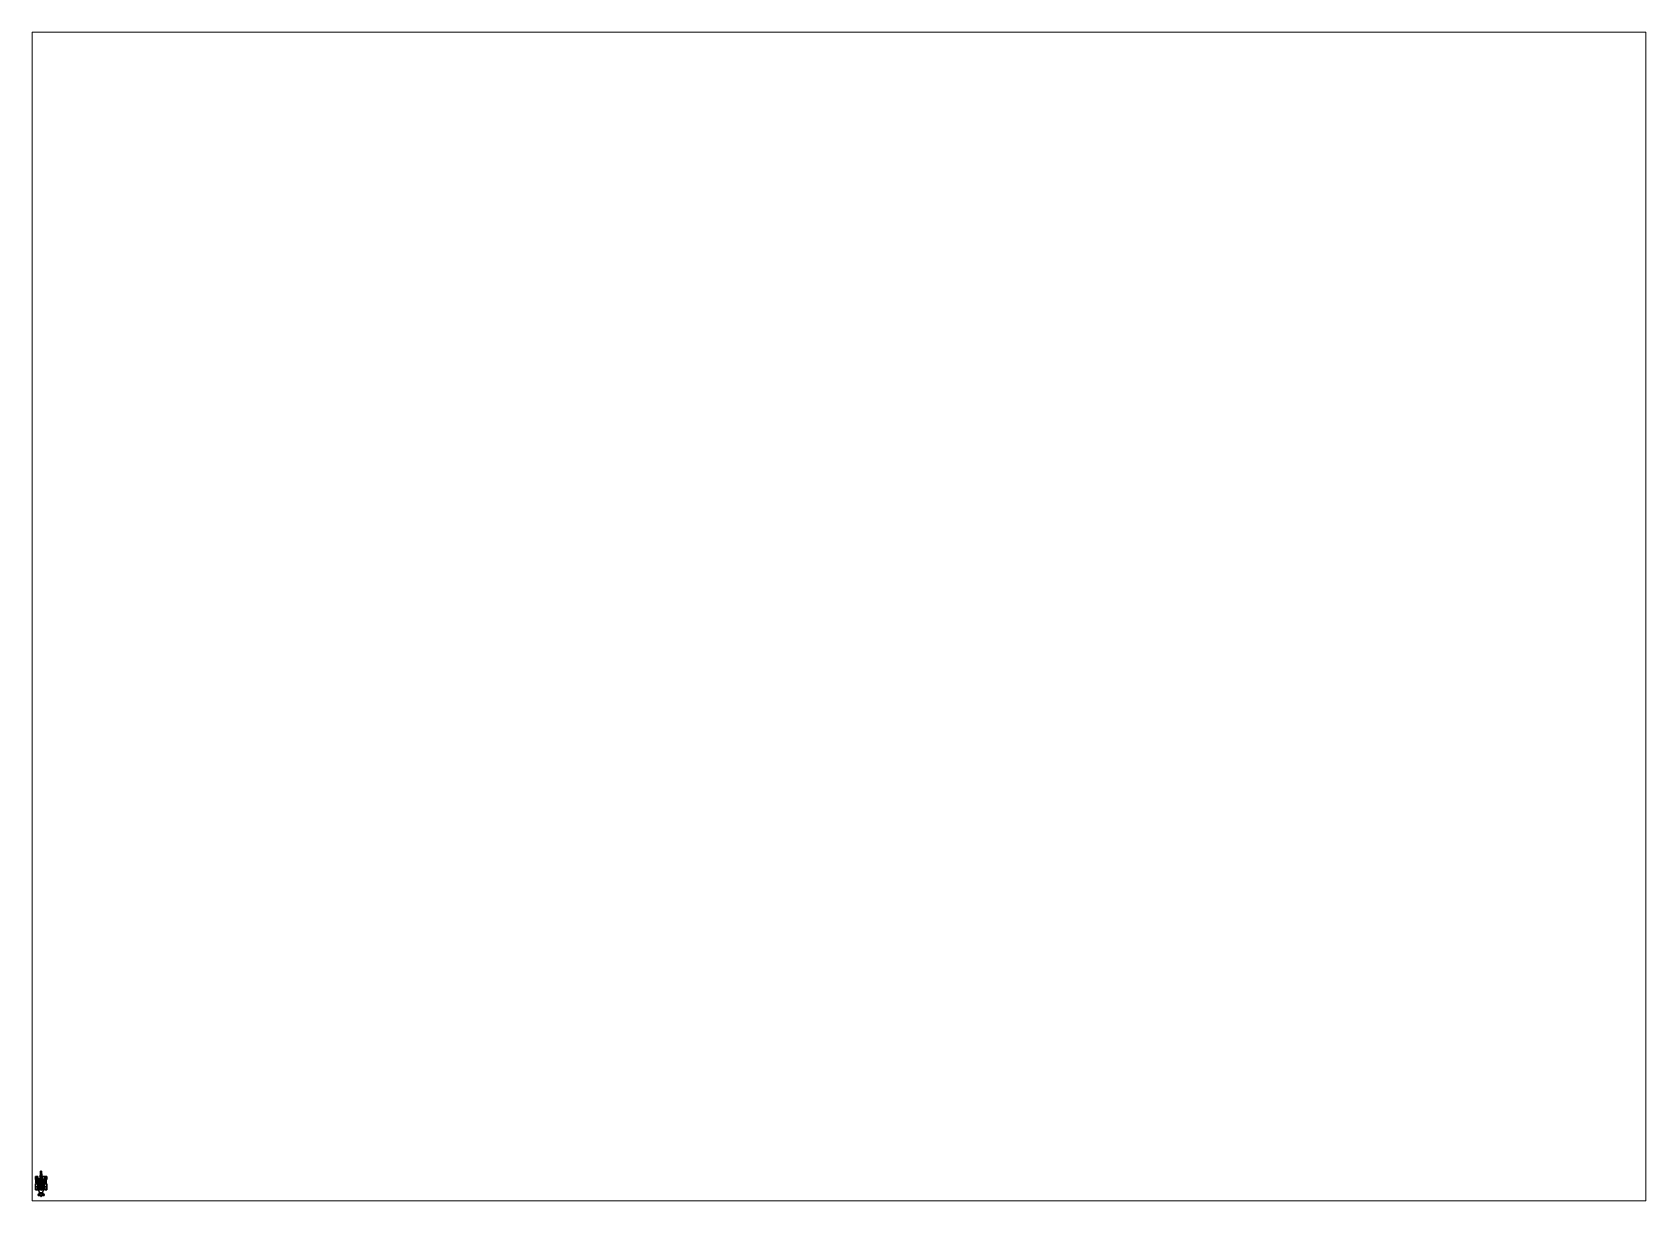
# Paper-space layout 'Layout1' of a CAD drawing. Header units: millimetres. Extents: x 28 to 251, y 20 to 181.
# The model-space entities are those that its viewports show. They can reach past a viewport. Long polylines and large blocks are cut down to what shows.
import ezdxf

# ---------------------------------------------------------------- set-up
doc = ezdxf.new("R2010")
doc.units = ezdxf.units.MM
for name, color, linetype in [('gun', 1, 'Continuous'), ('ramps', 3, 'Continuous'), ('shovel', 6, 'Continuous'), ('sleeve', 5, 'Continuous'), ('wheels', 2, 'Continuous')]:
    doc.layers.add(name, color=color, linetype=linetype)

msp = doc.modelspace()

# ---------------------------------------------------------------- linework, layer by layer
for points in [[(-0.62, 0.44, 0.64), (-0.78, 0.46, 0.64), (-0.86, 0.44, 0.78), (-0.54, 0.4, 0.78)], [(-0.86, 0.44, 0.78), (-0.78, 0.46, 0.64), (-0.78, 0.44, 0.64), (-0.86, 0.42, 0.77)], [(-0.55, 0.38, 0.77), (-0.86, 0.42, 0.77), (-0.78, 0.44, 0.64), (-0.62, 0.42, 0.64)], [(-0.54, 0.4, 0.78), (-0.86, 0.44, 0.78), (-0.78, 0.4, 0.91), (-0.63, 0.38, 0.91)], [(-0.78, 0.4, 0.91), (-0.86, 0.44, 0.78), (-0.86, 0.42, 0.77), (-0.79, 0.38, 0.91)], [(-0.63, 0.36, 0.91), (-0.79, 0.38, 0.91), (-0.86, 0.42, 0.77), (-0.55, 0.38, 0.77)], [(-0.72, 0.4, 0.77), (-0.7, 0.41, 0.75), (-0.81, -0.57, 0.55), (-0.83, -0.57, 0.57)], [(-0.7, 0.4, 0.79), (-0.72, 0.4, 0.77), (-0.83, -0.57, 0.57), (-0.81, -0.57, 0.59)], [(-0.7, 0.41, 0.75), (-0.68, 0.4, 0.77), (-0.79, -0.57, 0.57), (-0.81, -0.57, 0.55)], [(-0.68, 0.4, 0.77), (-0.7, 0.4, 0.79), (-0.81, -0.57, 0.59), (-0.79, -0.57, 0.57)], [(-0.63, 0.38, 0.91), (-0.78, 0.4, 0.91), (-0.79, 0.38, 0.91), (-0.63, 0.36, 0.91)], [(-0.78, 0.46, 0.64), (-0.62, 0.44, 0.64), (-0.62, 0.42, 0.64), (-0.78, 0.44, 0.64)], [(-0.77, 0.12, 0.74), (-0.69, 0.08, 0.77), (-0.56, 0.08, 0.77), (-0.76, 0.2, 0.76)], [(-0.76, 0.2, 0.76), (-0.76, 0.2, 0.7), (-0.77, 0.12, 0.68), (-0.77, 0.12, 0.74)], [(-0.76, 0.2, 0.7), (-0.56, 0.08, 0.73), (-0.69, 0.08, 0.73), (-0.77, 0.12, 0.68)], [(-0.77, 0.12, 0.68), (-0.69, 0.08, 0.73), (-0.69, 0.08, 0.77), (-0.77, 0.12, 0.74)], [(-0.56, 0.08, 0.77), (-0.56, 0.08, 0.73), (-0.76, 0.2, 0.7), (-0.76, 0.2, 0.76)], [(-0.69, 0.08, 0.73), (-0.69, -0.15, 0.73), (-0.69, -0.15, 0.93), (-0.69, 0.08, 0.93)], [(-0.69, 0.08, 0.93), (-0.69, -0.15, 0.93), (0.69, -0.15, 0.93), (0.69, 0.08, 0.93)], [(0.69, 0.08, 0.93), (0.69, 0.08, 0.73), (-0.69, 0.08, 0.73), (-0.69, 0.08, 0.93)], [(0.69, 0.08, 0.73), (0.69, -0.15, 0.73), (-0.69, -0.15, 0.73), (-0.69, 0.08, 0.73)], [(-0.54, 0.4, 0.78), (-0.63, 0.38, 0.91), (-0.63, 0.36, 0.91), (-0.55, 0.38, 0.77)], [(-0.62, 0.44, 0.64), (-0.54, 0.4, 0.78), (-0.55, 0.38, 0.77), (-0.62, 0.42, 0.64)], [(-0.57, 0.51, 0.8), (-0.55, 0.51, 0.78), (-0.56, 0.41, 0.76), (-0.58, 0.41, 0.78)], [(-0.55, 0.5, 0.81), (-0.57, 0.51, 0.8), (-0.58, 0.41, 0.78), (-0.56, 0.4, 0.79)], [(-0.54, 0.5, 0.8), (-0.55, 0.51, 0.78), (-0.57, 0.51, 0.8), (-0.55, 0.5, 0.81)], [(-0.55, 0.51, 0.78), (-0.54, 0.5, 0.8), (-0.55, 0.4, 0.78), (-0.56, 0.41, 0.76)], [(-0.54, 0.5, 0.8), (-0.55, 0.5, 0.81), (-0.56, 0.4, 0.79), (-0.55, 0.4, 0.78)], [(-0.52, 0.21, 1.56), (-0.52, 0.19, 1.38), (-0.52, 0.14, 1.46), (-0.52, 0.19, 1.58)], [(-0.48, 0.19, 1.58), (-0.48, 0.21, 1.56), (-0.52, 0.21, 1.56), (-0.52, 0.19, 1.58)], [(-0.48, 0.21, 1.56), (-0.48, 0.19, 1.38), (-0.52, 0.19, 1.38), (-0.52, 0.21, 1.56)], [(-0.52, 0.19, 1.58), (-0.52, 0.14, 1.46), (-0.48, 0.14, 1.46), (-0.48, 0.19, 1.58)], [(-0.52, 0.14, 1.46), (-0.52, 0.19, 1.38), (-0.48, 0.19, 1.38), (-0.48, 0.14, 1.46)], [(-0.5, 0.19, 1.58), (-0.52, 0.19, 1.56), (-0.52, -0.95, 1.56), (-0.5, -0.95, 1.58)], [(-0.52, 0.19, 1.56), (-0.5, 0.19, 1.54), (-0.5, -0.95, 1.54), (-0.52, -0.95, 1.56)], [(-0.48, 0.19, 1.56), (-0.5, 0.19, 1.58), (-0.5, -0.95, 1.58), (-0.48, -0.95, 1.56)], [(-0.5, 0.19, 1.54), (-0.48, 0.19, 1.56), (-0.48, -0.95, 1.56), (-0.5, -0.95, 1.54)], [(-0.48, 0.14, 1.46), (-0.48, 0.19, 1.38), (-0.48, 0.21, 1.56), (-0.48, 0.19, 1.58)], [(-0.44, 0.51, 0.68), (-0.47, -0.37, 0.55), (-0.47, -0.37, 0.94), (-0.44, 0.51, 0.94)], [(-0.34, 0.51, 0.68), (-0.37, -0.37, 0.55), (-0.47, -0.37, 0.55), (-0.44, 0.51, 0.68)], [(-0.46, 0, 0.94), (-0.47, -0.37, 0.94), (-0.47, -0.37, 1.24), (-0.46, 0, 1.45)], [(-0.46, 0, 1.45), (-0.47, -0.37, 1.24), (-0.37, -0.37, 1.24), (-0.36, 0, 1.45)], [(-0.44, 0.51, 0.94), (-0.46, 0, 0.94), (-0.46, 0, 1.45), (-0.44, 0.51, 1.13)], [(-0.44, 0.51, 1.13), (-0.46, 0, 1.45), (-0.36, 0, 1.45), (-0.34, 0.51, 1.13)], [(0.44, 0.58, 0.94), (0.44, 0.58, 0.74), (-0.44, 0.58, 0.74), (-0.44, 0.58, 0.94)], [(-0.44, 0.58, 0.74), (-0.44, 0.51, 0.68), (-0.44, 0.51, 0.94), (-0.44, 0.58, 0.94)], [(0.44, 0.58, 0.74), (0.44, 0.51, 0.68), (-0.44, 0.51, 0.68), (-0.44, 0.58, 0.74)], [(-0.34, 0.57, 1.08), (-0.34, 0.58, 0.94), (-0.44, 0.58, 0.94), (-0.44, 0.57, 1.08)], [(-0.44, 0.58, 0.94), (-0.44, 0.51, 0.94), (-0.44, 0.51, 1.13), (-0.44, 0.57, 1.08)], [(-0.44, 0.57, 1.08), (-0.44, 0.51, 1.13), (-0.34, 0.51, 1.13), (-0.34, 0.57, 1.08)], [(-0.34, 0.51, 1.13), (-0.34, 0.51, 0.94), (-0.44, 0.51, 0.94), (-0.44, 0.51, 1.13)], [(-0.37, -0.37, 0.94), (-0.37, -0.37, 0.55), (-0.34, 0.51, 0.68), (-0.34, 0.51, 0.94)], [(-0.37, -0.37, 1.24), (-0.37, -0.37, 0.94), (-0.36, 0, 0.94), (-0.36, 0, 1.45)], [(-0.36, 0, 1.45), (-0.36, 0, 0.94), (-0.34, 0.51, 0.94), (-0.34, 0.51, 1.13)], [(-0.34, 0.58, 0.94), (-0.34, 0.51, 0.94), (0.34, 0.51, 0.94), (0.34, 0.58, 0.94)], [(-0.34, 0.51, 1.13), (-0.34, 0.51, 0.94), (-0.34, 0.58, 0.94), (-0.34, 0.57, 1.08)], [(-0.34, 0.51, 0.94), (-0.34, 0.51, 0.68), (0.34, 0.51, 0.68), (0.34, 0.51, 0.94)], [(1, 1.16, -3.18), (1, 1.16, -4.18), (0, 1.16, -4.18), (0, 1.16, -3.18)], [(1, 1.16, -4.18), (1, 0.16, -4.18), (0, 0.16, -4.18), (0, 1.16, -4.18)], [(0, 1.16, -4.18), (0, 0.16, -4.18), (0, 0.16, -3.18), (0, 1.16, -3.18)], [(0, 1.16, -3.18), (0, 0.16, -3.18), (1, 0.16, -3.18), (1, 1.16, -3.18)], [(0, 0.16, -3.18), (0, 0.16, -4.18), (1, 0.16, -4.18), (1, 0.16, -3.18)], [(0.44, 0.57, 1.08), (0.44, 0.58, 0.94), (0.34, 0.58, 0.94), (0.34, 0.57, 1.08)], [(0.34, 0.58, 0.94), (0.34, 0.51, 0.94), (0.34, 0.51, 1.13), (0.34, 0.57, 1.08)], [(0.34, 0.57, 1.08), (0.34, 0.51, 1.13), (0.44, 0.51, 1.13), (0.44, 0.57, 1.08)], [(0.34, 0.51, 0.68), (0.37, -0.37, 0.55), (0.37, -0.37, 0.94), (0.34, 0.51, 0.94)], [(0.44, 0.51, 0.68), (0.47, -0.37, 0.55), (0.37, -0.37, 0.55), (0.34, 0.51, 0.68)], [(0.34, 0.51, 1.13), (0.36, 0, 1.45), (0.46, 0, 1.45), (0.44, 0.51, 1.13)], [(0.34, 0.51, 0.94), (0.36, 0, 0.94), (0.36, 0, 1.45), (0.34, 0.51, 1.13)], [(0.44, 0.51, 1.13), (0.44, 0.51, 0.94), (0.34, 0.51, 0.94), (0.34, 0.51, 1.13)], [(0.36, 0, 1.45), (0.37, -0.37, 1.24), (0.47, -0.37, 1.24), (0.46, 0, 1.45)], [(0.36, 0, 0.94), (0.37, -0.37, 0.94), (0.37, -0.37, 1.24), (0.36, 0, 1.45)], [(0.44, 0.51, 0.94), (0.44, 0.51, 0.68), (0.44, 0.58, 0.74), (0.44, 0.58, 0.94)], [(0.44, 0.51, 1.13), (0.44, 0.51, 0.94), (0.44, 0.58, 0.94), (0.44, 0.57, 1.08)], [(0.47, -0.37, 0.94), (0.47, -0.37, 0.55), (0.44, 0.51, 0.68), (0.44, 0.51, 0.94)], [(0.46, 0, 1.45), (0.46, 0, 0.94), (0.44, 0.51, 0.94), (0.44, 0.51, 1.13)], [(0.47, -0.37, 1.24), (0.47, -0.37, 0.94), (0.46, 0, 0.94), (0.46, 0, 1.45)], [(0.77, 0.46, 0.64), (0.61, 0.44, 0.64), (0.53, 0.4, 0.78), (0.85, 0.44, 0.78)], [(0.53, 0.4, 0.78), (0.61, 0.44, 0.64), (0.61, 0.42, 0.64), (0.53, 0.38, 0.77)], [(0.85, 0.44, 0.78), (0.53, 0.4, 0.78), (0.61, 0.38, 0.91), (0.77, 0.4, 0.91)], [(0.85, 0.42, 0.77), (0.53, 0.38, 0.77), (0.61, 0.42, 0.64), (0.77, 0.44, 0.64)], [(0.78, 0.38, 0.91), (0.62, 0.36, 0.91), (0.53, 0.38, 0.77), (0.85, 0.42, 0.77)], [(0.61, 0.38, 0.91), (0.53, 0.4, 0.78), (0.53, 0.38, 0.77), (0.62, 0.36, 0.91)], [(0.75, 0.2, 0.76), (0.56, 0.08, 0.77), (0.69, 0.08, 0.77), (0.76, 0.12, 0.74)], [(0.75, 0.2, 0.7), (0.56, 0.08, 0.73), (0.56, 0.08, 0.77), (0.75, 0.2, 0.76)], [(0.76, 0.12, 0.68), (0.69, 0.08, 0.73), (0.56, 0.08, 0.73), (0.75, 0.2, 0.7)], [(0.61, 0.44, 0.64), (0.77, 0.46, 0.64), (0.77, 0.44, 0.64), (0.61, 0.42, 0.64)], [(0.77, 0.4, 0.91), (0.61, 0.38, 0.91), (0.62, 0.36, 0.91), (0.78, 0.38, 0.91)], [(0.67, 0.4, 0.77), (0.69, 0.41, 0.75), (0.8, -0.57, 0.55), (0.78, -0.57, 0.57)], [(0.69, 0.4, 0.79), (0.67, 0.4, 0.77), (0.78, -0.57, 0.57), (0.8, -0.57, 0.59)], [(0.69, 0.41, 0.75), (0.71, 0.4, 0.77), (0.82, -0.57, 0.57), (0.8, -0.57, 0.55)], [(0.71, 0.4, 0.77), (0.69, 0.4, 0.79), (0.8, -0.57, 0.59), (0.82, -0.57, 0.57)], [(0.69, 0.08, 0.77), (0.69, 0.08, 0.73), (0.76, 0.12, 0.68), (0.76, 0.12, 0.74)], [(0.69, -0.15, 0.93), (0.69, -0.15, 0.73), (0.69, 0.08, 0.73), (0.69, 0.08, 0.93)], [(0.76, 0.12, 0.74), (0.76, 0.12, 0.68), (0.75, 0.2, 0.7), (0.75, 0.2, 0.76)], [(0.77, 0.46, 0.64), (0.85, 0.44, 0.78), (0.85, 0.42, 0.77), (0.77, 0.44, 0.64)], [(0.85, 0.44, 0.78), (0.77, 0.4, 0.91), (0.78, 0.38, 0.91), (0.85, 0.42, 0.77)], [(0.8, 0.53, 0.8), (0.82, 0.54, 0.78), (0.83, 0.44, 0.76), (0.82, 0.43, 0.78)], [(0.83, 0.54, 0.8), (0.82, 0.54, 0.78), (0.8, 0.53, 0.8), (0.82, 0.53, 0.81)], [(0.82, 0.53, 0.81), (0.8, 0.53, 0.8), (0.82, 0.43, 0.78), (0.83, 0.43, 0.79)], [(0.83, 0.54, 0.8), (0.82, 0.53, 0.81), (0.83, 0.43, 0.79), (0.85, 0.44, 0.78)], [(0.82, 0.54, 0.78), (0.83, 0.54, 0.8), (0.85, 0.44, 0.78), (0.83, 0.44, 0.76)], [(1, 0.16, -3.18), (1, 0.16, -4.18), (1, 1.16, -4.18), (1, 1.16, -3.18)], [(-0.38, -0.6, 0.63), (-0.38, -0.56, 0.56), (-0.98, -0.56, 0.56), (-0.98, -0.6, 0.63)], [(-0.38, -0.56, 0.56), (-0.38, -0.6, 0.49), (-0.98, -0.6, 0.49), (-0.98, -0.56, 0.56)], [(-0.98, -0.68, 0.63), (-0.98, -0.6, 0.63), (-0.98, -0.56, 0.56), (-0.98, -0.72, 0.56)], [(-0.98, -0.72, 0.56), (-0.98, -0.56, 0.56), (-0.98, -0.6, 0.49), (-0.98, -0.68, 0.49)], [(-0.38, -0.68, 0.63), (-0.38, -0.6, 0.63), (-0.98, -0.6, 0.63), (-0.98, -0.68, 0.63)], [(-0.38, -0.6, 0.49), (-0.38, -0.68, 0.49), (-0.98, -0.68, 0.49), (-0.98, -0.6, 0.49)], [(-0.38, -0.72, 0.56), (-0.38, -0.68, 0.63), (-0.98, -0.68, 0.63), (-0.98, -0.72, 0.56)], [(-0.38, -0.68, 0.49), (-0.38, -0.72, 0.56), (-0.98, -0.72, 0.56), (-0.98, -0.68, 0.49)], [(-0.68, -1.21, 0.79), (-0.68, -1.2, 0.77), (-0.78, -1.2, 0.77), (-0.78, -1.21, 0.79)], [(-0.68, -1.2, 0.77), (-0.68, -1.21, 0.75), (-0.78, -1.21, 0.75), (-0.78, -1.2, 0.77)], [(-0.78, -1.23, 0.77), (-0.78, -1.21, 0.79), (-0.78, -1.2, 0.77), (-0.78, -1.21, 0.75)], [(-0.68, -1.23, 0.77), (-0.68, -1.21, 0.79), (-0.78, -1.21, 0.79), (-0.78, -1.23, 0.77)], [(-0.68, -1.21, 0.75), (-0.68, -1.23, 0.77), (-0.78, -1.23, 0.77), (-0.78, -1.21, 0.75)], [(-0.69, -0.15, 0.93), (-0.69, -0.15, 0.73), (0.69, -0.15, 0.73), (0.69, -0.15, 0.93)], [(-0.66, -0.96, 0.93), (-0.66, -0.86, 0.77), (-0.68, -0.86, 0.77), (-0.68, -0.96, 0.93)], [(-0.66, -0.86, 0.77), (-0.66, -0.96, 0.61), (-0.68, -0.96, 0.61), (-0.68, -0.86, 0.77)], [(-0.68, -1.15, 0.93), (-0.68, -0.96, 0.93), (-0.68, -0.86, 0.77), (-0.68, -1.24, 0.77)], [(-0.68, -1.24, 0.77), (-0.68, -0.86, 0.77), (-0.68, -0.96, 0.61), (-0.68, -1.15, 0.61)], [(-0.66, -1.15, 0.93), (-0.66, -0.96, 0.93), (-0.68, -0.96, 0.93), (-0.68, -1.15, 0.93)], [(-0.66, -0.96, 0.61), (-0.66, -1.15, 0.61), (-0.68, -1.15, 0.61), (-0.68, -0.96, 0.61)], [(-0.66, -1.24, 0.77), (-0.66, -1.15, 0.93), (-0.68, -1.15, 0.93), (-0.68, -1.24, 0.77)], [(-0.66, -1.15, 0.61), (-0.66, -1.24, 0.77), (-0.68, -1.24, 0.77), (-0.68, -1.15, 0.61)], [(-0.47, -0.37, 0.55), (-0.66, -2.28, 0.26), (-0.66, -2.28, 0.54), (-0.47, -0.37, 0.94)], [(-0.37, -0.37, 0.55), (-0.55, -2.28, 0.26), (-0.66, -2.28, 0.26), (-0.47, -0.37, 0.55)], [(-0.51, -0.78, 0.85), (-0.66, -2.28, 0.54), (-0.55, -2.28, 0.54), (-0.41, -0.78, 0.85)], [(-0.66, -1.24, 0.77), (-0.66, -0.86, 0.77), (-0.66, -0.96, 0.93), (-0.66, -1.15, 0.93)], [(-0.66, -1.15, 0.61), (-0.66, -0.96, 0.61), (-0.66, -0.86, 0.77), (-0.66, -1.24, 0.77)], [(-0.36, -1.06, 0.79), (-0.36, -1.04, 0.77), (-0.66, -1.04, 0.77), (-0.66, -1.06, 0.79)], [(-0.36, -1.04, 0.77), (-0.36, -1.06, 0.75), (-0.66, -1.06, 0.75), (-0.66, -1.04, 0.77)], [(-0.36, -1.08, 0.77), (-0.36, -1.06, 0.79), (-0.66, -1.06, 0.79), (-0.66, -1.08, 0.77)], [(-0.36, -1.06, 0.75), (-0.36, -1.08, 0.77), (-0.66, -1.08, 0.77), (-0.66, -1.06, 0.75)], [(0.66, -2.28, 0.26), (0.4, -3.21, 0.12), (-0.4, -3.21, 0.12), (-0.66, -2.28, 0.26)], [(-0.66, -2.28, 0.26), (-0.4, -3.21, 0.12), (-0.4, -3.21, 0.36), (-0.66, -2.28, 0.54)], [(-0.66, -2.28, 0.54), (-0.4, -3.21, 0.36), (0.4, -3.21, 0.36), (0.66, -2.28, 0.54)], [(-0.35, -1.18, 0.78), (-0.54, -1.18, 0.78), (-0.63, -1.18, 0.94), (-0.25, -1.18, 0.94)], [(-0.63, -1.18, 0.94), (-0.54, -1.18, 0.78), (-0.54, -1.2, 0.78), (-0.63, -1.2, 0.94)], [(-0.25, -1.18, 0.94), (-0.63, -1.18, 0.94), (-0.54, -1.18, 1.1), (-0.35, -1.18, 1.1)], [(-0.54, -1.18, 1.1), (-0.63, -1.18, 0.94), (-0.63, -1.2, 0.94), (-0.54, -1.2, 1.1)], [(-0.25, -1.2, 0.94), (-0.63, -1.2, 0.94), (-0.54, -1.2, 0.78), (-0.35, -1.2, 0.78)], [(-0.35, -1.2, 1.1), (-0.54, -1.2, 1.1), (-0.63, -1.2, 0.94), (-0.25, -1.2, 0.94)], [(-0.54, -0.98, 1.7), (-0.54, -0.83, 1.73), (-0.56, -0.83, 1.73), (-0.56, -0.98, 1.7)], [(-0.54, -0.83, 1.73), (-0.54, -0.83, 1.33), (-0.56, -0.83, 1.33), (-0.56, -0.83, 1.73)], [(-0.54, -0.83, 1.33), (-0.54, -1.23, 1.33), (-0.56, -1.23, 1.33), (-0.56, -0.83, 1.33)], [(-0.56, -0.98, 1.7), (-0.56, -0.83, 1.73), (-0.56, -0.83, 1.33), (-0.56, -1.11, 1.61)], [(-0.56, -1.2, 1.48), (-0.56, -1.11, 1.61), (-0.56, -0.83, 1.33), (-0.56, -1.23, 1.33)], [(-0.54, -1.11, 1.61), (-0.54, -0.98, 1.7), (-0.56, -0.98, 1.7), (-0.56, -1.11, 1.61)], [(-0.54, -1.2, 1.48), (-0.54, -1.11, 1.61), (-0.56, -1.11, 1.61), (-0.56, -1.2, 1.48)], [(-0.54, -1.23, 1.33), (-0.54, -1.2, 1.48), (-0.56, -1.2, 1.48), (-0.56, -1.23, 1.33)], [(-0.55, -2.28, 0.54), (-0.55, -2.28, 0.26), (-0.37, -0.37, 0.55), (-0.37, -0.37, 0.94)], [(-0.54, -2.18, 0.56), (-0.55, -2.28, 0.54), (0.55, -2.28, 0.54), (0.54, -2.18, 0.56)], [(0.54, -2.18, 0.27), (0.55, -2.28, 0.26), (-0.55, -2.28, 0.26), (-0.54, -2.18, 0.27)], [(-0.54, -1.11, 1.61), (-0.54, -0.83, 1.33), (-0.54, -0.83, 1.73), (-0.54, -0.98, 1.7)], [(-0.54, -1.23, 1.33), (-0.54, -0.83, 1.33), (-0.54, -1.11, 1.61), (-0.54, -1.2, 1.48)], [(-0.54, -0.95, 1.43), (-0.54, -1.08, 1.43), (-0.54, -1.08, 1.63), (-0.54, -0.95, 1.63)], [(-0.54, -0.95, 1.63), (-0.54, -1.08, 1.63), (-0.47, -1.08, 1.63), (-0.47, -0.95, 1.63)], [(-0.47, -0.95, 1.63), (-0.47, -0.95, 1.43), (-0.54, -0.95, 1.43), (-0.54, -0.95, 1.63)], [(-0.47, -0.95, 1.43), (-0.47, -1.08, 1.43), (-0.54, -1.08, 1.43), (-0.54, -0.95, 1.43)], [(-0.54, -1.08, 1.63), (-0.54, -1.08, 1.43), (-0.47, -1.08, 1.43), (-0.47, -1.08, 1.63)], [(-0.54, -1.18, 0.78), (-0.35, -1.18, 0.78), (-0.35, -1.2, 0.78), (-0.54, -1.2, 0.78)], [(0.54, -2.09, 0.56), (0.53, -2.07, 0.58), (-0.53, -2.07, 0.58), (-0.54, -2.09, 0.56)], [(0.53, -2.07, 0.54), (0.54, -2.09, 0.56), (-0.54, -2.09, 0.56), (-0.53, -2.07, 0.54)], [(0.54, -2.18, 0.56), (0.54, -2.18, 0.27), (-0.54, -2.18, 0.27), (-0.54, -2.18, 0.56)], [(-0.35, -1.18, 1.1), (-0.54, -1.18, 1.1), (-0.54, -1.2, 1.1), (-0.35, -1.2, 1.1)], [(0.53, -2.07, 0.58), (0.53, -2.05, 0.56), (-0.53, -2.05, 0.56), (-0.53, -2.07, 0.58)], [(0.53, -2.05, 0.56), (0.53, -2.07, 0.54), (-0.53, -2.07, 0.54), (-0.53, -2.05, 0.56)], [(-0.47, -0.87, 1.43), (-0.47, -0.87, 0.83), (-0.52, -0.87, 0.83), (-0.52, -0.87, 1.43)], [(-0.52, -0.87, 0.83), (-0.52, -0.95, 0.81), (-0.52, -0.95, 1.52), (-0.52, -0.87, 1.43)], [(-0.52, -0.87, 1.43), (-0.52, -0.95, 1.52), (-0.47, -0.95, 1.52), (-0.47, -0.87, 1.43)], [(-0.52, -0.95, 1.43), (-0.52, -0.95, 0.81), (-0.47, -0.95, 0.81), (-0.47, -0.95, 1.43)], [(-0.51, -1.08, 1.55), (-0.52, -1.1, 1.55), (-0.52, -1.1, 1.77), (-0.51, -1.08, 1.77)], [(-0.52, -1.1, 1.77), (-0.48, -1.1, 1.77), (-0.49, -1.08, 1.77), (-0.51, -1.08, 1.77)], [(-0.51, -1.08, 1.55), (-0.49, -1.08, 1.55), (-0.48, -1.1, 1.55), (-0.52, -1.1, 1.55)], [(-0.52, -1.1, 1.55), (-0.51, -1.12, 1.55), (-0.51, -1.12, 1.77), (-0.52, -1.1, 1.77)], [(-0.51, -1.12, 1.77), (-0.49, -1.12, 1.77), (-0.48, -1.1, 1.77), (-0.52, -1.1, 1.77)], [(-0.52, -1.1, 1.55), (-0.48, -1.1, 1.55), (-0.49, -1.12, 1.55), (-0.51, -1.12, 1.55)], [(-0.47, -0.37, 0.94), (-0.51, -0.78, 0.85), (-0.51, -0.78, 1.03), (-0.47, -0.37, 1.24)], [(-0.47, -0.37, 1.24), (-0.51, -0.78, 1.03), (-0.41, -0.78, 1.03), (-0.37, -0.37, 1.24)], [(-0.51, -0.78, 1.03), (-0.51, -0.78, 0.85), (-0.41, -0.78, 0.85), (-0.41, -0.78, 1.03)], [(-0.49, -1.08, 1.55), (-0.51, -1.08, 1.55), (-0.51, -1.08, 1.77), (-0.49, -1.08, 1.77)], [(-0.51, -1.12, 1.55), (-0.49, -1.12, 1.55), (-0.49, -1.12, 1.77), (-0.51, -1.12, 1.77)], [(0.5, -1.71, 0.65), (0.5, -1.69, 0.63), (-0.5, -1.69, 0.63), (-0.5, -1.71, 0.65)], [(0.5, -1.69, 0.63), (0.5, -1.71, 0.61), (-0.5, -1.71, 0.61), (-0.5, -1.69, 0.63)], [(0.5, -1.73, 0.63), (0.5, -1.71, 0.65), (-0.5, -1.71, 0.65), (-0.5, -1.73, 0.63)], [(0.5, -1.71, 0.61), (0.5, -1.73, 0.63), (-0.5, -1.73, 0.63), (-0.5, -1.71, 0.61)], [(-0.48, -1.1, 1.55), (-0.49, -1.08, 1.55), (-0.49, -1.08, 1.77), (-0.48, -1.1, 1.77)], [(-0.49, -1.12, 1.55), (-0.48, -1.1, 1.55), (-0.48, -1.1, 1.77), (-0.49, -1.12, 1.77)], [(-0.47, -0.95, 1.52), (-0.47, -0.95, 0.81), (-0.47, -0.87, 0.83), (-0.47, -0.87, 1.43)], [(-0.47, -1.08, 1.63), (-0.47, -1.08, 1.43), (-0.47, -0.95, 1.43), (-0.47, -0.95, 1.63)], [(-0.45, -0.88, 0.94), (-0.43, -0.88, 0.92), (-0.43, -1.18, 0.92), (-0.45, -1.18, 0.94)], [(-0.43, -0.88, 0.96), (-0.45, -0.88, 0.94), (-0.45, -1.18, 0.94), (-0.43, -1.18, 0.96)], [(-0.29, -0.69, 1.22), (-0.29, -0.62, 1.09), (-0.44, -0.62, 1.09), (-0.44, -0.69, 1.22)], [(-0.29, -0.62, 1.09), (-0.29, -0.69, 0.96), (-0.44, -0.69, 0.96), (-0.44, -0.62, 1.09)], [(-0.44, -0.85, 1.22), (-0.44, -0.69, 1.22), (-0.44, -0.62, 1.09), (-0.44, -0.92, 1.09)], [(-0.44, -0.92, 1.09), (-0.44, -0.62, 1.09), (-0.44, -0.69, 0.96), (-0.44, -0.85, 0.96)], [(-0.29, -0.85, 1.22), (-0.29, -0.69, 1.22), (-0.44, -0.69, 1.22), (-0.44, -0.85, 1.22)], [(-0.29, -0.69, 0.96), (-0.29, -0.85, 0.96), (-0.44, -0.85, 0.96), (-0.44, -0.69, 0.96)], [(-0.29, -0.85, 0.96), (-0.29, -0.92, 1.09), (-0.44, -0.92, 1.09), (-0.44, -0.85, 0.96)], [(-0.29, -0.92, 1.09), (-0.29, -0.85, 1.22), (-0.44, -0.85, 1.22), (-0.44, -0.92, 1.09)], [(-0.36, -0.96, 0.75), (-0.43, -1.03, 0.75), (-0.43, -0.85, 1.09), (-0.36, -0.78, 1.09)], [(-0.43, -1.03, 0.75), (-0.36, -1.1, 0.75), (-0.36, -0.92, 1.09), (-0.43, -0.85, 1.09)], [(-0.43, -0.88, 0.92), (-0.41, -0.88, 0.94), (-0.41, -1.18, 0.94), (-0.43, -1.18, 0.92)], [(-0.41, -0.88, 0.94), (-0.43, -0.88, 0.96), (-0.43, -1.18, 0.96), (-0.41, -1.18, 0.94)], [(-0.36, -0.96, 0.75), (-0.29, -1.03, 0.75), (-0.36, -1.1, 0.75), (-0.43, -1.03, 0.75)], [(-0.41, -0.78, 1.03), (-0.41, -0.78, 0.85), (-0.37, -0.37, 0.94), (-0.37, -0.37, 1.24)], [(-0.4, -3.21, 0.12), (-0.35, -3.39, 0.12), (-0.35, -3.39, 0.33), (-0.4, -3.21, 0.36)], [(0.4, -3.21, 0.12), (0.35, -3.39, 0.12), (-0.35, -3.39, 0.12), (-0.4, -3.21, 0.12)], [(-0.4, -3.21, 0.36), (-0.35, -3.39, 0.33), (0.35, -3.39, 0.33), (0.4, -3.21, 0.36)], [(-0.38, -0.72, 0.56), (-0.38, -0.56, 0.56), (-0.38, -0.6, 0.63), (-0.38, -0.68, 0.63)], [(-0.38, -0.68, 0.49), (-0.38, -0.6, 0.49), (-0.38, -0.56, 0.56), (-0.38, -0.72, 0.56)], [(-0.29, -1.03, 0.75), (-0.36, -0.96, 0.75), (-0.36, -0.78, 1.09), (-0.29, -0.85, 1.09)], [(-0.36, -1.1, 0.75), (-0.29, -1.03, 0.75), (-0.29, -0.85, 1.09), (-0.36, -0.92, 1.09)], [(-0.35, -1.18, 0.78), (-0.25, -1.18, 0.94), (-0.25, -1.2, 0.94), (-0.35, -1.2, 0.78)], [(-0.35, -3.39, 0.12), (-0.21, -3.84, 0.12), (-0.21, -3.84, 0.28), (-0.35, -3.39, 0.33)], [(0.35, -3.39, 0.12), (0.21, -3.84, 0.12), (-0.21, -3.84, 0.12), (-0.35, -3.39, 0.12)], [(-0.35, -3.39, 0.33), (-0.21, -3.84, 0.28), (0.21, -3.84, 0.28), (0.35, -3.39, 0.33)], [(-0.25, -1.18, 0.94), (-0.35, -1.18, 1.1), (-0.35, -1.2, 1.1), (-0.25, -1.2, 0.94)], [(-0.3, -1.2, 0.94), (-0.28, -1.2, 0.93), (-0.28, -1.3, 0.93), (-0.3, -1.3, 0.94)], [(-0.28, -1.2, 0.96), (-0.3, -1.2, 0.94), (-0.3, -1.3, 0.94), (-0.28, -1.3, 0.96)], [(-0.27, -1.3, 0.94), (-0.28, -1.3, 0.96), (-0.3, -1.3, 0.94), (-0.28, -1.3, 0.93)], [(-0.29, -0.92, 1.09), (-0.29, -0.62, 1.09), (-0.29, -0.69, 1.22), (-0.29, -0.85, 1.22)], [(-0.29, -0.85, 0.96), (-0.29, -0.69, 0.96), (-0.29, -0.62, 1.09), (-0.29, -0.92, 1.09)], [(-0.28, -1.2, 0.93), (-0.27, -1.2, 0.94), (-0.27, -1.3, 0.94), (-0.28, -1.3, 0.93)], [(-0.27, -1.2, 0.94), (-0.28, -1.2, 0.96), (-0.28, -1.3, 0.96), (-0.27, -1.3, 0.94)], [(-0.21, -3.84, 0.28), (-0.19, -3.89, 0.22), (0.19, -3.89, 0.22), (0.21, -3.84, 0.28)], [(-0.21, -3.84, 0.12), (-0.19, -3.89, 0.18), (-0.19, -3.89, 0.22), (-0.21, -3.84, 0.28)], [(0.21, -3.84, 0.12), (0.19, -3.89, 0.18), (-0.19, -3.89, 0.18), (-0.21, -3.84, 0.12)], [(-0.19, -3.72, 0.29), (-0.2, -3.73, 0.29), (-0.2, -3.73, 0.38), (-0.19, -3.72, 0.39)], [(-0.2, -3.82, 0.38), (-0.19, -3.83, 0.39), (-0.19, -3.72, 0.39), (-0.2, -3.73, 0.38)], [(-0.2, -3.73, 0.29), (-0.19, -3.74, 0.29), (-0.19, -3.74, 0.37), (-0.2, -3.73, 0.38)], [(-0.19, -3.81, 0.37), (-0.2, -3.82, 0.38), (-0.2, -3.73, 0.38), (-0.19, -3.74, 0.37)], [(-0.19, -3.81, 0.28), (-0.2, -3.82, 0.28), (-0.2, -3.82, 0.38), (-0.19, -3.81, 0.37)], [(-0.2, -3.82, 0.28), (-0.19, -3.83, 0.28), (-0.19, -3.83, 0.39), (-0.2, -3.82, 0.38)], [(-0.18, -3.73, 0.29), (-0.19, -3.72, 0.29), (-0.19, -3.72, 0.39), (-0.18, -3.73, 0.38)], [(-0.19, -3.83, 0.39), (-0.18, -3.82, 0.38), (-0.18, -3.73, 0.38), (-0.19, -3.72, 0.39)], [(-0.19, -3.74, 0.29), (-0.18, -3.73, 0.29), (-0.18, -3.73, 0.38), (-0.19, -3.74, 0.37)], [(-0.18, -3.82, 0.38), (-0.19, -3.81, 0.37), (-0.19, -3.74, 0.37), (-0.18, -3.73, 0.38)], [(-0.18, -3.82, 0.28), (-0.19, -3.81, 0.28), (-0.19, -3.81, 0.37), (-0.18, -3.82, 0.38)], [(-0.19, -3.83, 0.28), (-0.18, -3.82, 0.28), (-0.18, -3.82, 0.38), (-0.19, -3.83, 0.39)], [(-0.19, -3.89, 0.22), (-0.19, -3.89, 0.18), (0.19, -3.89, 0.18), (0.19, -3.89, 0.22)], [(0.13, -3.89, 0.18), (0.04, -4.01, 0.22), (-0.04, -4.01, 0.22), (-0.13, -3.89, 0.18)], [(-0.13, -3.89, 0.22), (-0.05, -3.98, 0.24), (0.05, -3.98, 0.24), (0.13, -3.89, 0.22)], [(-0.13, -3.89, 0.18), (-0.04, -4.01, 0.22), (-0.05, -3.98, 0.24), (-0.13, -3.89, 0.22)], [(-0.1, -1.47, 0.78), (-0.05, -1.45, 0.7), (-0.05, -2.44, 0.52), (-0.1, -2.45, 0.61)], [(-0.05, -1.45, 0.7), (-0.1, -1.47, 0.78), (-0.1, -2.45, 0.61), (-0.05, -2.44, 0.52)], [(-0.1, -4.07, 0.24), (-0.07, -4.07, 0.26), (-0.04, -4.01, 0.26), (-0.05, -3.98, 0.24)], [(-0.07, -4.07, 0.22), (-0.1, -4.07, 0.24), (-0.05, -3.98, 0.24), (-0.04, -4.01, 0.22)], [(-0.05, -4.16, 0.24), (-0.04, -4.13, 0.26), (-0.07, -4.07, 0.26), (-0.1, -4.07, 0.24)], [(-0.04, -4.13, 0.22), (-0.05, -4.16, 0.24), (-0.1, -4.07, 0.24), (-0.07, -4.07, 0.22)], [(-0.07, -4.07, 0.26), (-0.07, -4.07, 0.22), (-0.04, -4.01, 0.22), (-0.04, -4.01, 0.26)], [(-0.04, -4.13, 0.26), (-0.04, -4.13, 0.22), (-0.07, -4.07, 0.22), (-0.07, -4.07, 0.26)], [(-0.05, -1.45, 0.7), (0.05, -1.45, 0.7), (0.05, -2.44, 0.52), (-0.05, -2.44, 0.52)], [(0.05, -1.45, 0.7), (-0.05, -1.45, 0.7), (-0.05, -2.44, 0.52), (0.05, -2.44, 0.52)], [(-0.05, -3.98, 0.24), (-0.04, -4.01, 0.26), (0.04, -4.01, 0.26), (0.05, -3.98, 0.24)], [(-0.04, -4.01, 0.22), (-0.05, -3.98, 0.24), (0.05, -3.98, 0.24), (0.04, -4.01, 0.22)], [(0.05, -4.16, 0.24), (0.04, -4.13, 0.26), (-0.04, -4.13, 0.26), (-0.05, -4.16, 0.24)], [(0.04, -4.13, 0.22), (0.05, -4.16, 0.24), (-0.05, -4.16, 0.24), (-0.04, -4.13, 0.22)], [(-0.04, -4.01, 0.26), (-0.04, -4.01, 0.22), (0.04, -4.01, 0.22), (0.04, -4.01, 0.26)], [(0.04, -4.13, 0.26), (0.04, -4.13, 0.22), (-0.04, -4.13, 0.22), (-0.04, -4.13, 0.26)], [(0.05, -3.98, 0.24), (0.04, -4.01, 0.22), (0.13, -3.89, 0.18), (0.13, -3.89, 0.22)], [(0.05, -3.98, 0.24), (0.04, -4.01, 0.26), (0.07, -4.07, 0.26), (0.1, -4.07, 0.24)], [(0.04, -4.01, 0.22), (0.05, -3.98, 0.24), (0.1, -4.07, 0.24), (0.07, -4.07, 0.22)], [(0.04, -4.01, 0.26), (0.04, -4.01, 0.22), (0.07, -4.07, 0.22), (0.07, -4.07, 0.26)], [(0.1, -4.07, 0.24), (0.07, -4.07, 0.26), (0.04, -4.13, 0.26), (0.05, -4.16, 0.24)], [(0.07, -4.07, 0.26), (0.07, -4.07, 0.22), (0.04, -4.13, 0.22), (0.04, -4.13, 0.26)], [(0.07, -4.07, 0.22), (0.1, -4.07, 0.24), (0.05, -4.16, 0.24), (0.04, -4.13, 0.22)], [(0.05, -1.45, 0.7), (0.1, -1.47, 0.78), (0.1, -2.45, 0.61), (0.05, -2.44, 0.52)], [(0.1, -1.47, 0.78), (0.05, -1.45, 0.7), (0.05, -2.44, 0.52), (0.1, -2.45, 0.61)], [(0.18, -3.82, 0.38), (0.19, -3.83, 0.39), (0.19, -3.72, 0.39), (0.18, -3.73, 0.38)], [(0.19, -3.72, 0.29), (0.18, -3.73, 0.29), (0.18, -3.73, 0.38), (0.19, -3.72, 0.39)], [(0.19, -3.81, 0.37), (0.18, -3.82, 0.38), (0.18, -3.73, 0.38), (0.19, -3.74, 0.37)], [(0.18, -3.73, 0.29), (0.19, -3.74, 0.29), (0.19, -3.74, 0.37), (0.18, -3.73, 0.38)], [(0.19, -3.81, 0.28), (0.18, -3.82, 0.28), (0.18, -3.82, 0.38), (0.19, -3.81, 0.37)], [(0.18, -3.82, 0.28), (0.19, -3.83, 0.28), (0.19, -3.83, 0.39), (0.18, -3.82, 0.38)], [(0.19, -3.83, 0.39), (0.2, -3.82, 0.38), (0.2, -3.73, 0.38), (0.19, -3.72, 0.39)], [(0.2, -3.73, 0.29), (0.19, -3.72, 0.29), (0.19, -3.72, 0.39), (0.2, -3.73, 0.38)], [(0.2, -3.82, 0.38), (0.19, -3.81, 0.37), (0.19, -3.74, 0.37), (0.2, -3.73, 0.38)], [(0.19, -3.74, 0.29), (0.2, -3.73, 0.29), (0.2, -3.73, 0.38), (0.19, -3.74, 0.37)], [(0.2, -3.82, 0.28), (0.19, -3.81, 0.28), (0.19, -3.81, 0.37), (0.2, -3.82, 0.38)], [(0.19, -3.83, 0.28), (0.2, -3.82, 0.28), (0.2, -3.82, 0.38), (0.19, -3.83, 0.39)], [(0.19, -3.89, 0.22), (0.19, -3.89, 0.18), (0.21, -3.84, 0.12), (0.21, -3.84, 0.28)], [(0.21, -3.84, 0.28), (0.21, -3.84, 0.12), (0.35, -3.39, 0.12), (0.35, -3.39, 0.33)], [(0.35, -3.39, 0.33), (0.35, -3.39, 0.12), (0.4, -3.21, 0.12), (0.4, -3.21, 0.36)], [(0.37, -0.37, 0.55), (0.55, -2.28, 0.26), (0.55, -2.28, 0.54), (0.37, -0.37, 0.94)], [(0.47, -0.37, 0.55), (0.66, -2.28, 0.26), (0.55, -2.28, 0.26), (0.37, -0.37, 0.55)], [(0.37, -0.37, 0.94), (0.41, -0.78, 0.85), (0.41, -0.78, 1.03), (0.37, -0.37, 1.24)], [(0.37, -0.37, 1.24), (0.41, -0.78, 1.03), (0.51, -0.78, 1.03), (0.47, -0.37, 1.24)], [(0.98, -0.6, 0.63), (0.98, -0.56, 0.56), (0.38, -0.56, 0.56), (0.38, -0.6, 0.63)], [(0.98, -0.56, 0.56), (0.98, -0.6, 0.49), (0.38, -0.6, 0.49), (0.38, -0.56, 0.56)], [(0.38, -0.72, 0.56), (0.38, -0.56, 0.56), (0.38, -0.6, 0.49), (0.38, -0.68, 0.49)], [(0.38, -0.68, 0.63), (0.38, -0.6, 0.63), (0.38, -0.56, 0.56), (0.38, -0.72, 0.56)], [(0.98, -0.68, 0.63), (0.98, -0.6, 0.63), (0.38, -0.6, 0.63), (0.38, -0.68, 0.63)], [(0.98, -0.6, 0.49), (0.98, -0.68, 0.49), (0.38, -0.68, 0.49), (0.38, -0.6, 0.49)], [(0.98, -0.68, 0.49), (0.98, -0.72, 0.56), (0.38, -0.72, 0.56), (0.38, -0.68, 0.49)], [(0.98, -0.72, 0.56), (0.98, -0.68, 0.63), (0.38, -0.68, 0.63), (0.38, -0.72, 0.56)], [(0.4, -3.21, 0.36), (0.4, -3.21, 0.12), (0.66, -2.28, 0.26), (0.66, -2.28, 0.54)], [(0.41, -0.78, 0.85), (0.55, -2.28, 0.54), (0.66, -2.28, 0.54), (0.51, -0.78, 0.85)], [(0.41, -0.78, 1.03), (0.41, -0.78, 0.85), (0.51, -0.78, 0.85), (0.51, -0.78, 1.03)], [(0.66, -2.28, 0.54), (0.66, -2.28, 0.26), (0.47, -0.37, 0.55), (0.47, -0.37, 0.94)], [(0.51, -0.78, 1.03), (0.51, -0.78, 0.85), (0.47, -0.37, 0.94), (0.47, -0.37, 1.24)], [(0.98, -0.72, 0.56), (0.98, -0.56, 0.56), (0.98, -0.6, 0.63), (0.98, -0.68, 0.63)], [(0.98, -0.68, 0.49), (0.98, -0.6, 0.49), (0.98, -0.56, 0.56), (0.98, -0.72, 0.56)]]:
    msp.add_3dface(points)
at = {"layer": 'gun'}
for points in [[(-0.15, 1.22, 1.6), (-0.21, 1.22, 1.45), (-0.24, -0.71, 1.45), (-0.17, -0.71, 1.62)], [(-0.21, 1.22, 1.45), (-0.15, 1.22, 1.3), (-0.17, -0.71, 1.28), (-0.24, -0.71, 1.45)], [(0.15, 1.22, 1.3), (-0.21, 1.22, 1.45), (-0.15, 1.22, 1.6), (0.21, 1.22, 1.45)], [(0, 1.22, 1.24), (-0.15, 1.22, 1.3), (-0.21, 1.22, 1.45), (0.15, 1.22, 1.3)], [(-0.1, 2.51, 1.55), (-0.14, 2.51, 1.45), (-0.17, 1.22, 1.45), (-0.12, 1.22, 1.57)], [(-0.14, 2.51, 1.45), (-0.1, 2.51, 1.35), (-0.12, 1.22, 1.33), (-0.17, 1.22, 1.45)], [(-0.14, 2.51, 1.45), (-0.1, 2.51, 1.55), (-0.12, 1.22, 1.57), (-0.17, 1.22, 1.45)], [(-0.1, 2.51, 1.35), (-0.14, 2.51, 1.45), (-0.17, 1.22, 1.45), (-0.12, 1.22, 1.33)], [(0, 1.22, 1.66), (-0.15, 1.22, 1.6), (-0.17, -0.71, 1.62), (0, -0.71, 1.7)], [(-0.15, 1.22, 1.3), (0, 1.22, 1.24), (0, -0.71, 1.2), (-0.17, -0.71, 1.28)], [(0.21, 1.22, 1.45), (-0.15, 1.22, 1.6), (0, 1.22, 1.66), (0.15, 1.22, 1.6)], [(0, 2.51, 1.59), (-0.1, 2.51, 1.55), (-0.12, 1.22, 1.57), (0, 1.22, 1.62)], [(-0.1, 2.51, 1.35), (0, 2.51, 1.31), (0, 1.22, 1.28), (-0.12, 1.22, 1.33)], [(0, 2.51, 1.31), (-0.1, 2.51, 1.35), (-0.12, 1.22, 1.33), (0, 1.22, 1.28)], [(-0.1, 2.51, 1.55), (0, 2.51, 1.59), (0, 1.22, 1.62), (-0.12, 1.22, 1.57)], [(0.1, 2.51, 1.55), (0, 2.51, 1.59), (0, 1.22, 1.62), (0.12, 1.22, 1.57)], [(0, 2.51, 1.31), (0.1, 2.51, 1.35), (0.12, 1.22, 1.33), (0, 1.22, 1.28)], [(0.1, 2.51, 1.35), (0, 2.51, 1.31), (0, 1.22, 1.28), (0.12, 1.22, 1.33)], [(0, 2.51, 1.59), (0.1, 2.51, 1.55), (0.12, 1.22, 1.57), (0, 1.22, 1.62)], [(0.15, 1.22, 1.6), (0, 1.22, 1.66), (0, -0.71, 1.7), (0.17, -0.71, 1.62)], [(0, 1.22, 1.24), (0.15, 1.22, 1.3), (0.17, -0.71, 1.28), (0, -0.71, 1.2)], [(0.14, 2.51, 1.45), (0.1, 2.51, 1.55), (0.12, 1.22, 1.57), (0.17, 1.22, 1.45)], [(0.1, 2.51, 1.35), (0.14, 2.51, 1.45), (0.17, 1.22, 1.45), (0.12, 1.22, 1.33)], [(0.1, 2.51, 1.55), (0.14, 2.51, 1.45), (0.17, 1.22, 1.45), (0.12, 1.22, 1.57)], [(0.14, 2.51, 1.45), (0.1, 2.51, 1.35), (0.12, 1.22, 1.33), (0.17, 1.22, 1.45)], [(0.21, 1.22, 1.45), (0.15, 1.22, 1.6), (0.17, -0.71, 1.62), (0.24, -0.71, 1.45)], [(0.15, 1.22, 1.3), (0.21, 1.22, 1.45), (0.24, -0.71, 1.45), (0.17, -0.71, 1.28)], [(-0.2, -0.71, 1.65), (-0.28, -0.71, 1.45), (-0.28, -0.98, 1.45), (-0.2, -0.98, 1.65)], [(-0.28, -0.71, 1.45), (-0.2, -0.71, 1.25), (-0.2, -0.98, 1.25), (-0.28, -0.98, 1.45)], [(0.2, -0.71, 1.25), (-0.28, -0.71, 1.45), (-0.2, -0.71, 1.65), (0.28, -0.71, 1.45)], [(0, -0.71, 1.16), (-0.2, -0.71, 1.25), (-0.28, -0.71, 1.45), (0.2, -0.71, 1.25)], [(0.28, -0.98, 1.45), (-0.2, -0.98, 1.65), (-0.28, -0.98, 1.45), (0.2, -0.98, 1.25)], [(0.2, -0.98, 1.25), (-0.28, -0.98, 1.45), (-0.2, -0.98, 1.25), (0, -0.98, 1.16)], [(-0.12, -0.98, 1.65), (-0.23, -0.98, 1.45), (-0.23, -1, 1.45), (-0.12, -1, 1.65)], [(-0.23, -0.98, 1.45), (-0.12, -0.98, 1.25), (-0.12, -1, 1.25), (-0.23, -1, 1.45)], [(0.11, -1, 1.65), (-0.12, -1, 1.65), (-0.23, -1, 1.45), (0.23, -1, 1.45)], [(0.23, -1, 1.45), (-0.23, -1, 1.45), (-0.12, -1, 1.25), (0.11, -1, 1.25)], [(0, -0.71, 1.73), (-0.2, -0.71, 1.65), (-0.2, -0.98, 1.65), (0, -0.98, 1.73)], [(-0.2, -0.71, 1.25), (0, -0.71, 1.16), (0, -0.98, 1.16), (-0.2, -0.98, 1.25)], [(0.28, -0.71, 1.45), (-0.2, -0.71, 1.65), (0, -0.71, 1.73), (0.2, -0.71, 1.65)], [(0.2, -0.98, 1.65), (0, -0.98, 1.73), (-0.2, -0.98, 1.65), (0.28, -0.98, 1.45)], [(0.11, -0.98, 1.65), (-0.12, -0.98, 1.65), (-0.12, -1, 1.65), (0.11, -1, 1.65)], [(-0.12, -0.98, 1.25), (0.11, -0.98, 1.25), (0.11, -1, 1.25), (-0.12, -1, 1.25)], [(-0.07, -1, 1.4), (-0.07, -1.11, 1.4), (-0.07, -1.11, 1.5), (-0.07, -1, 1.5)], [(0.03, -1, 1.32), (0.03, -1.11, 1.32), (-0.07, -1.11, 1.4), (-0.07, -1, 1.4)], [(-0.07, -1, 1.5), (-0.07, -1.11, 1.5), (0.03, -1.11, 1.58), (0.03, -1, 1.58)], [(-0.07, -1.11, 1.5), (-0.07, -1.11, 1.4), (0.03, -1.11, 1.32), (0.03, -1.11, 1.58)], [(-0.03, -1.11, 1.5), (-0.06, -1.11, 1.45), (-0.06, -1.13, 1.45), (-0.03, -1.13, 1.5)], [(-0.06, -1.11, 1.45), (-0.03, -1.11, 1.4), (-0.03, -1.13, 1.4), (-0.06, -1.13, 1.45)], [(0.03, -1.13, 1.5), (-0.03, -1.13, 1.5), (-0.06, -1.13, 1.45), (0.06, -1.13, 1.45)], [(0.06, -1.13, 1.45), (-0.06, -1.13, 1.45), (-0.03, -1.13, 1.4), (0.03, -1.13, 1.4)], [(0.03, -1.11, 1.5), (-0.03, -1.11, 1.5), (-0.03, -1.13, 1.5), (0.03, -1.13, 1.5)], [(-0.03, -1.11, 1.4), (0.03, -1.11, 1.4), (0.03, -1.13, 1.4), (-0.03, -1.13, 1.4)], [(0.2, -0.71, 1.65), (0, -0.71, 1.73), (0, -0.98, 1.73), (0.2, -0.98, 1.65)], [(0, -0.71, 1.16), (0.2, -0.71, 1.25), (0.2, -0.98, 1.25), (0, -0.98, 1.16)], [(0.3, -1, 1.58), (0.3, -1, 1.32), (0.03, -1, 1.32), (0.03, -1, 1.58)], [(0.03, -1, 1.58), (0.03, -1.11, 1.58), (0.41, -1.11, 1.58), (0.41, -1, 1.58)], [(0.41, -1, 1.32), (0.41, -1.11, 1.32), (0.03, -1.11, 1.32), (0.03, -1, 1.32)], [(0.03, -1.11, 1.58), (0.03, -1.11, 1.32), (0.41, -1.11, 1.32), (0.41, -1.11, 1.58)], [(0.06, -1.11, 1.45), (0.03, -1.11, 1.5), (0.03, -1.13, 1.5), (0.06, -1.13, 1.45)], [(0.03, -1.11, 1.4), (0.06, -1.11, 1.45), (0.06, -1.13, 1.45), (0.03, -1.13, 1.4)], [(0.11, -0.98, 1.25), (0.23, -0.98, 1.45), (0.23, -1, 1.45), (0.11, -1, 1.25)], [(0.23, -0.98, 1.45), (0.11, -0.98, 1.65), (0.11, -1, 1.65), (0.23, -1, 1.45)], [(0.42, -0.8, 1.66), (0.42, -0.8, 1.58), (0.23, -0.8, 1.58), (0.17, -0.8, 1.66)], [(0.17, -0.8, 1.66), (0.17, -0.96, 1.66), (0.42, -0.96, 1.66), (0.42, -0.8, 1.66)], [(0.17, -0.96, 1.66), (0.23, -0.96, 1.58), (0.42, -0.96, 1.58), (0.42, -0.96, 1.66)], [(0.42, -0.8, 1.32), (0.42, -0.8, 1.24), (0.18, -0.8, 1.24), (0.23, -0.8, 1.32)], [(0.42, -0.8, 1.24), (0.42, -0.96, 1.24), (0.18, -0.96, 1.24), (0.18, -0.8, 1.24)], [(0.23, -0.96, 1.32), (0.18, -0.96, 1.24), (0.42, -0.96, 1.24), (0.42, -0.96, 1.32)], [(0.28, -0.71, 1.45), (0.2, -0.71, 1.65), (0.2, -0.98, 1.65), (0.28, -0.98, 1.45)], [(0.2, -0.71, 1.25), (0.28, -0.71, 1.45), (0.28, -0.98, 1.45), (0.2, -0.98, 1.25)], [(0.42, -0.8, 1.58), (0.42, -0.96, 1.58), (0.23, -0.96, 1.58), (0.23, -0.8, 1.58)], [(0.23, -0.8, 1.32), (0.23, -0.96, 1.32), (0.42, -0.96, 1.32), (0.42, -0.8, 1.32)], [(0.41, -0.81, 1.58), (0.41, -0.81, 1.32), (0.3, -0.81, 1.32), (0.3, -0.81, 1.58)], [(0.3, -0.81, 1.32), (0.3, -1, 1.32), (0.3, -1, 1.58), (0.3, -0.81, 1.58)], [(0.41, -0.81, 1.32), (0.41, -1, 1.32), (0.3, -1, 1.32), (0.3, -0.81, 1.32)], [(0.3, -0.81, 1.58), (0.3, -1, 1.58), (0.41, -1, 1.58), (0.41, -0.81, 1.58)], [(0.41, -1.11, 1.58), (0.41, -1.11, 1.32), (0.41, -0.81, 1.32), (0.41, -0.81, 1.58)], [(0.42, -0.96, 1.66), (0.42, -0.96, 1.58), (0.42, -0.8, 1.58), (0.42, -0.8, 1.66)], [(0.42, -0.96, 1.32), (0.42, -0.96, 1.24), (0.42, -0.8, 1.24), (0.42, -0.8, 1.32)]]:
    msp.add_3dface(points, dxfattribs=at)
at = {"layer": 'ramps'}
for points in [[(-0.9, 1.16, 0.39), (-0.9, 1.16), (-1.46, 1.16), (-1.46, 1.16, 0.39)], [(-1.46, 1.16, 0.39), (-1.46, 0.35), (-0.9, 0.35), (-0.9, 1.16, 0.39)], [(-0.9, 1.16), (-0.9, 0.35), (-1.46, 0.35), (-1.46, 1.16)], [(-1.46, 1.16, 0.39), (-1.46, 1.16, 0.39), (-0.9, 1.16, 0.39)], [(-1.46, 1.16), (-1.46, 0.35), (-1.46, 1.16, 0.39)], [(-0.9, 1.16, 0.39), (-0.9, 0.35), (-0.9, 1.16), (-0.9, 1.16, 0.39)], [(0.9, 1.16), (0.9, 0.35), (0.9, 1.16, 0.39)], [(0.9, 1.16, 0.39), (0.9, 1.16, 0.39), (1.46, 1.16, 0.39)], [(0.9, 1.16, 0.39), (0.9, 0.35), (1.46, 0.35), (1.46, 1.16, 0.39)], [(1.46, 1.16, 0.39), (1.46, 1.16), (0.9, 1.16), (0.9, 1.16, 0.39)], [(1.46, 1.16), (1.46, 0.35), (0.9, 0.35), (0.9, 1.16)], [(1.46, 1.16, 0.39), (1.46, 0.35), (1.46, 1.16), (1.46, 1.16, 0.39)], [(-0.9, -1.61, 0.3), (-0.9, -0.85), (-1.46, -0.85), (-1.46, -1.61, 0.3)], [(-1.46, -0.85), (-1.46, -1.61), (-1.46, -1.61, 0.3)], [(-0.9, -0.85), (-0.9, -2.39), (-1.46, -2.39), (-1.46, -0.85)], [(-1.46, -1.61, 0.3), (-1.46, -1.61, 0.3), (-0.9, -1.61, 0.3)], [(-1.46, -1.61), (-1.46, -2.24), (-1.46, -2.24, 0.83), (-1.46, -1.61, 0.3)], [(-1.46, -1.61, 0.3), (-1.46, -2.24, 0.83), (-0.9, -2.24, 0.83), (-0.9, -1.61, 0.3)], [(-1.46, -2.24), (-1.46, -2.39), (-1.46, -2.39, 0.83), (-1.46, -2.24, 0.83)], [(-1.46, -2.24, 0.83), (-1.46, -2.39, 0.83), (-0.9, -2.39, 0.83), (-0.9, -2.24, 0.83)], [(-1.46, -2.39, 0.83), (-1.46, -2.39), (-0.9, -2.39), (-0.9, -2.39, 0.83)], [(-0.9, -1.61, 0.3), (-0.9, -1.61), (-0.9, -0.85), (-0.9, -1.61, 0.3)], [(-0.9, -2.24, 0.83), (-0.9, -2.24), (-0.9, -1.61), (-0.9, -1.61, 0.3)], [(-0.9, -2.39, 0.83), (-0.9, -2.39), (-0.9, -2.24), (-0.9, -2.24, 0.83)], [(0.9, -0.85), (0.9, -1.61), (0.9, -1.61, 0.3)], [(1.46, -1.61, 0.3), (1.46, -0.85), (0.9, -0.85), (0.9, -1.61, 0.3)], [(1.46, -0.85), (1.46, -2.39), (0.9, -2.39), (0.9, -0.85)], [(0.9, -1.61, 0.3), (0.9, -1.61, 0.3), (1.46, -1.61, 0.3)], [(0.9, -1.61), (0.9, -2.24), (0.9, -2.24, 0.83), (0.9, -1.61, 0.3)], [(0.9, -1.61, 0.3), (0.9, -2.24, 0.83), (1.46, -2.24, 0.83), (1.46, -1.61, 0.3)], [(0.9, -2.24), (0.9, -2.39), (0.9, -2.39, 0.83), (0.9, -2.24, 0.83)], [(0.9, -2.24, 0.83), (0.9, -2.39, 0.83), (1.46, -2.39, 0.83), (1.46, -2.24, 0.83)], [(0.9, -2.39, 0.83), (0.9, -2.39), (1.46, -2.39), (1.46, -2.39, 0.83)], [(1.46, -1.61, 0.3), (1.46, -1.61), (1.46, -0.85), (1.46, -1.61, 0.3)], [(1.46, -2.24, 0.83), (1.46, -2.24), (1.46, -1.61), (1.46, -1.61, 0.3)], [(1.46, -2.39, 0.83), (1.46, -2.39), (1.46, -2.24), (1.46, -2.24, 0.83)]]:
    msp.add_3dface(points, dxfattribs=at)
at = {"layer": 'shovel'}
for points in [[(-0.35, -3.28, 0.12), (-0.74, -3.6, 0.12), (-0.74, -3.84, 0.12), (-0.35, -3.84, 0.12)], [(-0.74, -3.6, 0.12), (-0.35, -3.28, 0.12), (-0.35, -3.84, 0.12), (-0.74, -3.84, 0.12)], [(-0.35, -3.28, 0.12), (0.38, -3.28, 0.12), (0.38, -3.84, 0.12), (-0.35, -3.84, 0.12)], [(0.38, -3.28, 0.12), (-0.35, -3.28, 0.12), (-0.35, -3.84, 0.12), (0.38, -3.84, 0.12)], [(0.79, -3.6, 0.12), (0.38, -3.28, 0.12), (0.38, -3.84, 0.12), (0.79, -3.84, 0.12)], [(0.38, -3.28, 0.12), (0.79, -3.6, 0.12), (0.79, -3.84, 0.12), (0.38, -3.84, 0.12)]]:
    msp.add_3dface(points, dxfattribs=at)
at = {"layer": 'sleeve'}
for points in [[(-0.3, 0.14, 1.46), (-0.3, 0.19, 1.38), (-0.49, 0.19, 1.38), (-0.49, 0.14, 1.46)], [(-0.3, 0.19, 1.38), (-0.3, 0.14, 1.3), (-0.49, 0.14, 1.3), (-0.49, 0.19, 1.38)], [(-0.49, 0.05, 1.46), (-0.49, 0.14, 1.46), (-0.49, 0.19, 1.38), (-0.49, 0.01, 1.38)], [(-0.49, 0.01, 1.38), (-0.49, 0.19, 1.38), (-0.49, 0.14, 1.3), (-0.49, 0.05, 1.3)], [(-0.35, 0.05, 1.46), (-0.34, 0.14, 1.46), (-0.49, 0.14, 1.46), (-0.49, 0.05, 1.46)], [(-0.3, 0.14, 1.3), (-0.3, 0.05, 1.3), (-0.49, 0.05, 1.3), (-0.49, 0.14, 1.3)], [(-0.3, 0.01, 1.38), (-0.3, 0.05, 1.46), (-0.49, 0.05, 1.46), (-0.49, 0.01, 1.38)], [(-0.34, 0.05, 1.3), (-0.35, 0.01, 1.38), (-0.49, 0.01, 1.38), (-0.49, 0.05, 1.3)], [(-0.35, 0.05, 1.46), (-0.34, -0.45, 1.81), (-0.34, -0.42, 1.86), (-0.34, 0.14, 1.46)], [(-0.3, 0.05, 1.46), (-0.3, -0.45, 1.81), (-0.34, -0.45, 1.81), (-0.35, 0.05, 1.46)], [(-0.34, 0.05, 1.3), (-0.34, -0.54, 1.07), (-0.34, -0.56, 1.15), (-0.35, 0.01, 1.38)], [(-0.35, 0.01, 1.38), (-0.34, -0.56, 1.15), (-0.3, -0.56, 1.15), (-0.3, 0.01, 1.38)], [(-0.34, 0.14, 1.46), (-0.34, -0.42, 1.86), (-0.3, -0.42, 1.86), (-0.3, 0.14, 1.46)], [(-0.3, 0.05, 1.3), (-0.3, -0.54, 1.07), (-0.34, -0.54, 1.07), (-0.34, 0.05, 1.3)], [(-0.31, 1.31, 1.09), (-0.25, 1.31, 1.11), (-0.1, 1.31, 0.95), (-0.13, 1.31, 0.89)], [(-0.13, 1.31, 0.89), (-0.13, 1.23, 0.89), (-0.31, 1.23, 1.09), (-0.31, 1.31, 1.09)], [(-0.31, 1.31, 1.2), (-0.25, 1.31, 1.24), (-0.25, 1.31, 1.11), (-0.31, 1.31, 1.09)], [(-0.31, 1.23, 1.2), (-0.25, 1.23, 1.24), (-0.25, 1.31, 1.24), (-0.31, 1.31, 1.2)], [(-0.31, 1.31, 1.09), (-0.31, 1.23, 1.09), (-0.31, 1.23, 1.2), (-0.31, 1.31, 1.2)], [(-0.13, 1.23, 0.89), (-0.1, 1.23, 0.95), (-0.25, 1.23, 1.11), (-0.31, 1.23, 1.09)], [(-0.31, 1.23, 1.09), (-0.25, 1.23, 1.11), (-0.25, 1.23, 1.24), (-0.31, 1.23, 1.2)], [(-0.25, 0.19, 1.46), (-0.25, 0.19, 1.11), (-0.3, 0.19, 1.11), (-0.3, 0.19, 1.46)], [(-0.3, 0.19, 1.46), (-0.3, 0.01, 1.46), (-0.25, 0.01, 1.46), (-0.25, 0.19, 1.46)], [(-0.3, 0.19, 1.11), (-0.3, 0.01, 1.11), (-0.3, 0.01, 1.46), (-0.3, 0.19, 1.46)], [(-0.25, 0.19, 1.11), (-0.25, 0.01, 1.11), (-0.3, 0.01, 1.11), (-0.3, 0.19, 1.11)], [(-0.3, -0.42, 1.86), (-0.3, -0.45, 1.81), (-0.3, 0.05, 1.46), (-0.3, 0.14, 1.46)], [(-0.3, -0.56, 1.15), (-0.3, -0.54, 1.07), (-0.3, 0.05, 1.3), (-0.3, 0.01, 1.38)], [(-0.3, 0.01, 1.46), (-0.3, 0.01, 1.11), (-0.25, 0.01, 1.11), (-0.25, 0.01, 1.46)], [(-0.21, 1.39, 1.11), (-0.25, 1.31, 1.11), (-0.25, 1.31, 1.24), (-0.21, 1.39, 1.21)], [(-0.25, 1.31, 1.24), (-0.12, 1.31, 1.24), (-0.12, 1.39, 1.21), (-0.21, 1.39, 1.21)], [(-0.1, 1.39, 0.99), (-0.1, 1.31, 0.95), (-0.25, 1.31, 1.11), (-0.21, 1.39, 1.11)], [(-0.25, 1.28, 1.24), (-0.12, 1.28, 1.24), (-0.12, 1.31, 1.24), (-0.25, 1.31, 1.24)], [(-0.21, 1.28, 1.28), (-0.15, 1.28, 1.28), (-0.12, 1.28, 1.24), (-0.25, 1.28, 1.24)], [(-0.25, 1.28, 1.24), (-0.25, 1.23, 1.24), (-0.22, 1.23, 1.29), (-0.21, 1.28, 1.28)], [(-0.25, 1.23, 1.11), (-0.1, 1.23, 0.95), (-0.1, -0.58, 0.95), (-0.25, -0.58, 1.11)], [(-0.25, 1.23, 1.24), (-0.25, 1.23, 1.11), (-0.25, -0.58, 1.11), (-0.25, -0.58, 1.24)], [(-0.25, -0.58, 1.24), (-0.22, -0.58, 1.29), (-0.22, 1.23, 1.29), (-0.25, 1.23, 1.24)], [(-0.25, 0.01, 1.46), (-0.25, 0.01, 1.24), (-0.25, 0.19, 1.24), (-0.25, 0.19, 1.46)], [(-0.21, 1.28, 1.28), (-0.22, 1.23, 1.29), (-0.2, 1.23, 1.32), (-0.19, 1.28, 1.3)], [(-0.22, -0.58, 1.29), (-0.2, -0.58, 1.32), (-0.2, 1.23, 1.32), (-0.22, 1.23, 1.29)], [(-0.21, 1.39, 1.21), (-0.12, 1.39, 1.21), (-0.1, 1.39, 1.19), (-0.21, 1.39, 1.11)], [(-0.1, 1.39, 1.19), (0.1, 1.39, 1.19), (0.21, 1.39, 1.11), (-0.21, 1.39, 1.11)], [(-0.21, 1.39, 1.11), (0.21, 1.39, 1.11), (0.1, 1.39, 0.99), (-0.1, 1.39, 0.99)], [(-0.19, 1.28, 1.3), (-0.16, 1.28, 1.3), (-0.15, 1.28, 1.28), (-0.21, 1.28, 1.28)], [(-0.2, 1.23, 1.32), (-0.15, 1.23, 1.32), (-0.16, 1.28, 1.3), (-0.19, 1.28, 1.3)], [(-0.2, -0.58, 1.32), (-0.15, -0.58, 1.32), (-0.15, 1.23, 1.32), (-0.2, 1.23, 1.32)], [(-0.16, 1.28, 1.3), (-0.15, 1.23, 1.32), (-0.14, 1.23, 1.29), (-0.15, 1.28, 1.28)], [(-0.15, 1.28, 1.28), (-0.14, 1.23, 1.29), (-0.12, 1.23, 1.24), (-0.12, 1.28, 1.24)], [(-0.14, 1.23, 1.29), (-0.15, 1.23, 1.32), (-0.15, -0.58, 1.32), (-0.14, -0.58, 1.29)], [(-0.14, -0.58, 1.29), (-0.1, -0.58, 1.19), (-0.1, 1.23, 1.19), (-0.14, 1.23, 1.29)], [(0.1, 1.31, 0.95), (0.13, 1.31, 0.89), (-0.13, 1.31, 0.89), (-0.1, 1.31, 0.95)], [(0.13, 1.31, 0.89), (0.13, 1.23, 0.89), (-0.13, 1.23, 0.89), (-0.13, 1.31, 0.89)], [(-0.1, 1.23, 0.95), (-0.13, 1.23, 0.89), (0.13, 1.23, 0.89), (0.1, 1.23, 0.95)], [(-0.12, 1.39, 1.21), (-0.12, 1.31, 1.24), (-0.1, 1.31, 1.19), (-0.1, 1.39, 1.19)], [(-0.12, 1.23, 1.24), (-0.1, 1.23, 1.19), (-0.1, 1.31, 1.19), (-0.12, 1.31, 1.24)], [(-0.1, 1.31, 1.19), (0.1, 1.31, 1.19), (0.1, 1.39, 1.19), (-0.1, 1.39, 1.19)], [(0.1, 1.39, 0.99), (0.1, 1.31, 0.95), (-0.1, 1.31, 0.95), (-0.1, 1.39, 0.99)], [(-0.1, -0.58, 1.19), (0.1, -0.58, 1.19), (0.1, 1.31, 1.19), (-0.1, 1.31, 1.19)], [(-0.1, 1.23, 0.95), (0.1, 1.23, 0.95), (0.1, -0.58, 0.95), (-0.1, -0.58, 0.95)], [(-0.03, 1.44, 1.16), (-0.06, 1.44, 1.11), (-0.06, 1.39, 1.11), (-0.03, 1.39, 1.16)], [(-0.06, 1.44, 1.11), (-0.03, 1.44, 1.06), (-0.03, 1.39, 1.06), (-0.06, 1.39, 1.11)], [(0.06, 1.44, 1.11), (-0.06, 1.44, 1.11), (-0.03, 1.44, 1.16), (0.03, 1.44, 1.16)], [(0.03, 1.44, 1.06), (-0.03, 1.44, 1.06), (-0.06, 1.44, 1.11), (0.06, 1.44, 1.11)], [(-0.02, 1.46, 1.05), (-0.03, 1.46, 1.02), (-0.03, 1.39, 1.02), (-0.02, 1.39, 1.05)], [(-0.03, 1.46, 1.02), (-0.02, 1.46, 0.99), (-0.02, 1.39, 0.99), (-0.03, 1.39, 1.02)], [(0.03, 1.46, 1.02), (-0.03, 1.46, 1.02), (-0.02, 1.46, 1.05), (0.02, 1.46, 1.05)], [(0.02, 1.46, 0.99), (-0.02, 1.46, 0.99), (-0.03, 1.46, 1.02), (0.03, 1.46, 1.02)], [(0.03, 1.44, 1.16), (-0.03, 1.44, 1.16), (-0.03, 1.39, 1.16), (0.03, 1.39, 1.16)], [(-0.03, 1.44, 1.06), (0.03, 1.44, 1.06), (0.03, 1.39, 1.06), (-0.03, 1.39, 1.06)], [(0.02, 1.46, 1.05), (-0.02, 1.46, 1.05), (-0.02, 1.39, 1.05), (0.02, 1.39, 1.05)], [(-0.02, 1.46, 0.99), (0.02, 1.46, 0.99), (0.02, 1.39, 0.99), (-0.02, 1.39, 0.99)], [(0.03, 1.46, 1.02), (0.02, 1.46, 1.05), (0.02, 1.39, 1.05), (0.03, 1.39, 1.02)], [(0.02, 1.46, 0.99), (0.03, 1.46, 1.02), (0.03, 1.39, 1.02), (0.02, 1.39, 0.99)], [(0.06, 1.44, 1.11), (0.03, 1.44, 1.16), (0.03, 1.39, 1.16), (0.06, 1.39, 1.11)], [(0.03, 1.44, 1.06), (0.06, 1.44, 1.11), (0.06, 1.39, 1.11), (0.03, 1.39, 1.06)], [(0.21, 1.39, 1.11), (0.25, 1.31, 1.11), (0.1, 1.31, 0.95), (0.1, 1.39, 0.99)], [(0.12, 1.39, 1.21), (0.21, 1.39, 1.21), (0.21, 1.39, 1.11), (0.1, 1.39, 1.19)], [(0.1, 1.39, 1.19), (0.1, 1.31, 1.19), (0.12, 1.31, 1.24), (0.12, 1.39, 1.21)], [(0.25, 1.31, 1.11), (0.31, 1.31, 1.09), (0.13, 1.31, 0.89), (0.1, 1.31, 0.95)], [(0.1, 1.23, 1.19), (0.12, 1.23, 1.24), (0.12, 1.31, 1.24), (0.1, 1.31, 1.19)], [(0.1, 1.23, 0.95), (0.25, 1.23, 1.11), (0.25, -0.58, 1.11), (0.1, -0.58, 0.95)], [(0.1, -0.58, 1.19), (0.14, -0.58, 1.29), (0.14, 1.23, 1.29), (0.1, 1.23, 1.19)], [(0.1, 1.23, 0.95), (0.13, 1.23, 0.89), (0.31, 1.23, 1.09), (0.25, 1.23, 1.11)], [(0.12, 1.31, 1.24), (0.25, 1.31, 1.24), (0.21, 1.39, 1.21), (0.12, 1.39, 1.21)], [(0.12, 1.28, 1.24), (0.25, 1.28, 1.24), (0.25, 1.31, 1.24), (0.12, 1.31, 1.24)], [(0.12, 1.28, 1.24), (0.12, 1.23, 1.24), (0.14, 1.23, 1.29), (0.15, 1.28, 1.28)], [(0.15, 1.28, 1.28), (0.21, 1.28, 1.28), (0.25, 1.28, 1.24), (0.12, 1.28, 1.24)], [(0.31, 1.31, 1.09), (0.31, 1.23, 1.09), (0.13, 1.23, 0.89), (0.13, 1.31, 0.89)], [(0.15, 1.28, 1.28), (0.14, 1.23, 1.29), (0.15, 1.23, 1.32), (0.16, 1.28, 1.3)], [(0.14, -0.58, 1.29), (0.15, -0.58, 1.32), (0.15, 1.23, 1.32), (0.14, 1.23, 1.29)], [(0.15, 1.23, 1.32), (0.2, 1.23, 1.32), (0.19, 1.28, 1.3), (0.16, 1.28, 1.3)], [(0.16, 1.28, 1.3), (0.19, 1.28, 1.3), (0.21, 1.28, 1.28), (0.15, 1.28, 1.28)], [(0.15, -0.58, 1.32), (0.2, -0.58, 1.32), (0.2, 1.23, 1.32), (0.15, 1.23, 1.32)], [(0.19, 1.28, 1.3), (0.2, 1.23, 1.32), (0.22, 1.23, 1.29), (0.21, 1.28, 1.28)], [(0.22, 1.23, 1.29), (0.2, 1.23, 1.32), (0.2, -0.58, 1.32), (0.22, -0.58, 1.29)], [(0.21, 1.39, 1.21), (0.25, 1.31, 1.24), (0.25, 1.31, 1.11), (0.21, 1.39, 1.11)], [(0.21, 1.28, 1.28), (0.22, 1.23, 1.29), (0.25, 1.23, 1.24), (0.25, 1.28, 1.24)], [(0.22, -0.58, 1.29), (0.25, -0.58, 1.24), (0.25, 1.23, 1.24), (0.22, 1.23, 1.29)], [(0.25, 1.31, 1.24), (0.31, 1.31, 1.2), (0.31, 1.31, 1.09), (0.25, 1.31, 1.11)], [(0.25, 1.23, 1.24), (0.31, 1.23, 1.2), (0.31, 1.31, 1.2), (0.25, 1.31, 1.24)], [(0.25, 1.23, 1.11), (0.25, 1.23, 1.24), (0.25, -0.58, 1.24), (0.25, -0.58, 1.11)], [(0.25, 1.23, 1.11), (0.31, 1.23, 1.09), (0.31, 1.23, 1.2), (0.25, 1.23, 1.24)], [(0.3, 0.19, 1.46), (0.3, 0.19, 1.11), (0.25, 0.19, 1.11), (0.25, 0.19, 1.46)], [(0.25, 0.01, 1.11), (0.25, 0.19, 1.11), (0.3, 0.19, 1.11), (0.3, 0.01, 1.11)], [(0.3, 0.01, 1.46), (0.3, 0.19, 1.46), (0.25, 0.19, 1.46), (0.25, 0.01, 1.46)], [(0.25, 0.19, 1.46), (0.25, 0.19, 1.24), (0.25, 0.01, 1.24), (0.25, 0.01, 1.46)], [(0.25, 0.01, 1.46), (0.25, 0.01, 1.11), (0.3, 0.01, 1.11), (0.3, 0.01, 1.46)], [(0.3, 0.01, 1.11), (0.3, 0.19, 1.11), (0.3, 0.19, 1.46), (0.3, 0.01, 1.46)], [(0.3, 0.19, 1.38), (0.3, 0.14, 1.46), (0.49, 0.14, 1.46), (0.49, 0.19, 1.38)], [(0.3, 0.14, 1.3), (0.3, 0.19, 1.38), (0.49, 0.19, 1.38), (0.49, 0.14, 1.3)], [(0.3, 0.14, 1.46), (0.3, 0.05, 1.46), (0.49, 0.05, 1.46), (0.49, 0.14, 1.46)], [(0.3, 0.05, 1.3), (0.3, 0.14, 1.3), (0.49, 0.14, 1.3), (0.49, 0.05, 1.3)], [(0.3, 0.05, 1.46), (0.3, 0.01, 1.38), (0.49, 0.01, 1.38), (0.49, 0.05, 1.46)], [(0.3, 0.01, 1.38), (0.3, 0.05, 1.3), (0.49, 0.05, 1.3), (0.49, 0.01, 1.38)], [(0.31, 1.31, 1.2), (0.31, 1.23, 1.2), (0.31, 1.23, 1.09), (0.31, 1.31, 1.09)], [(0.49, 0.19, 1.38), (0.49, 0.01, 1.38), (0.49, 0.05, 1.3), (0.49, 0.14, 1.3)], [(0.49, 0.14, 1.46), (0.49, 0.05, 1.46), (0.49, 0.01, 1.38), (0.49, 0.19, 1.38)], [(-0.34, -0.67, 1.64), (-0.34, -0.51, 1.91), (-0.34, -0.42, 1.86), (-0.34, -0.57, 1.62)], [(-0.3, -0.51, 1.91), (-0.3, -0.42, 1.86), (-0.34, -0.42, 1.86), (-0.34, -0.51, 1.91)], [(-0.3, -0.57, 1.62), (-0.3, -0.45, 1.81), (-0.34, -0.45, 1.81), (-0.34, -0.57, 1.62)], [(-0.3, -0.67, 1.64), (-0.3, -0.51, 1.91), (-0.34, -0.51, 1.91), (-0.34, -0.67, 1.64)], [(-0.34, -0.62, 1.02), (-0.34, -0.71, 1.32), (-0.34, -0.61, 1.34), (-0.34, -0.54, 1.07)], [(-0.3, -0.54, 1.07), (-0.3, -0.62, 1.02), (-0.34, -0.62, 1.02), (-0.34, -0.54, 1.07)], [(-0.3, -0.56, 1.15), (-0.3, -0.61, 1.34), (-0.34, -0.61, 1.34), (-0.34, -0.56, 1.15)], [(-0.3, -0.61, 1.34), (-0.3, -0.57, 1.62), (-0.34, -0.57, 1.62), (-0.34, -0.61, 1.34)], [(-0.34, -0.71, 1.32), (-0.34, -0.67, 1.64), (-0.34, -0.57, 1.62), (-0.34, -0.61, 1.34)], [(-0.3, -0.62, 1.02), (-0.3, -0.71, 1.32), (-0.34, -0.71, 1.32), (-0.34, -0.62, 1.02)], [(-0.3, -0.71, 1.32), (-0.3, -0.67, 1.64), (-0.34, -0.67, 1.64), (-0.34, -0.71, 1.32)], [(-0.3, -0.57, 1.62), (-0.3, -0.42, 1.86), (-0.3, -0.51, 1.91), (-0.3, -0.67, 1.64)], [(-0.3, -0.54, 1.07), (-0.3, -0.61, 1.34), (-0.3, -0.71, 1.32), (-0.3, -0.62, 1.02)], [(-0.3, -0.61, 1.34), (-0.3, -0.57, 1.62), (-0.3, -0.67, 1.64), (-0.3, -0.71, 1.32)], [(-0.25, -0.58, 1.11), (-0.1, -0.58, 0.95), (-0.1, -0.58, 1.19), (-0.14, -0.58, 1.29)], [(-0.25, -0.58, 1.11), (-0.14, -0.58, 1.29), (-0.22, -0.58, 1.29), (-0.25, -0.58, 1.24)], [(-0.25, -1.38, 1.24), (-0.25, -1.38, 1.11), (-0.25, -0.58, 1.11), (-0.25, -0.58, 1.24)], [(-0.25, -1.38, 1.11), (-0.25, -1.38, 1.24), (-0.25, -0.58, 1.24), (-0.25, -0.58, 1.11)], [(-0.1, -1.38, 0.95), (-0.25, -1.38, 1.11), (-0.25, -0.58, 1.11), (-0.1, -0.58, 0.95)], [(-0.25, -1.38, 1.11), (-0.1, -1.38, 0.95), (-0.1, -0.58, 0.95), (-0.25, -0.58, 1.11)], [(-0.14, -0.58, 1.29), (-0.15, -0.58, 1.32), (-0.2, -0.58, 1.32), (-0.22, -0.58, 1.29)], [(-0.1, -0.58, 0.95), (0.1, -0.58, 0.95), (0.1, -0.58, 1.19), (-0.1, -0.58, 1.19)], [(-0.1, -1.38, 0.95), (0.1, -1.38, 0.95), (0.1, -0.58, 0.95), (-0.1, -0.58, 0.95)], [(0.1, -1.38, 0.95), (-0.1, -1.38, 0.95), (-0.1, -0.58, 0.95), (0.1, -0.58, 0.95)], [(0.1, -0.58, 0.95), (0.25, -0.58, 1.11), (0.14, -0.58, 1.29), (0.1, -0.58, 1.19)], [(0.25, -1.38, 1.11), (0.1, -1.38, 0.95), (0.1, -0.58, 0.95), (0.25, -0.58, 1.11)], [(0.1, -1.38, 0.95), (0.25, -1.38, 1.11), (0.25, -0.58, 1.11), (0.1, -0.58, 0.95)], [(0.25, -0.58, 1.11), (0.25, -0.58, 1.24), (0.22, -0.58, 1.29), (0.14, -0.58, 1.29)], [(0.22, -0.58, 1.29), (0.2, -0.58, 1.32), (0.15, -0.58, 1.32), (0.14, -0.58, 1.29)], [(0.25, -1.38, 1.11), (0.25, -1.38, 1.24), (0.25, -0.58, 1.24), (0.25, -0.58, 1.11)], [(0.25, -1.38, 1.24), (0.25, -1.38, 1.11), (0.25, -0.58, 1.11), (0.25, -0.58, 1.24)]]:
    msp.add_3dface(points, dxfattribs=at)
at = {"layer": 'wheels'}
for points in [[(-1.33, 0.83, 0.83), (-1.33, 0.59, 0.24), (-1.37, 0.44, 0.39), (-1.37, 0.62, 0.83)], [(-1.33, 0.59, 1.42), (-1.33, 0.83, 0.83), (-1.37, 0.62, 0.83), (-1.37, 0.44, 1.27)], [(-1.37, -0.44, 0.39), (-1.37, 0.62, 0.83), (-1.37, 0.44, 0.39), (-1.37, 0, 0.21)], [(-1.37, -0.62, 0.83), (-1.37, 0.44, 1.27), (-1.37, 0.62, 0.83), (-1.37, -0.44, 0.39)], [(-1.33, 0.59, 0.24), (-1.33, 0, 0), (-1.37, 0, 0.21), (-1.37, 0.44, 0.39)], [(-1.33, 0, 1.66), (-1.33, 0.59, 1.42), (-1.37, 0.44, 1.27), (-1.37, 0, 1.45)], [(-1.37, -0.44, 1.27), (-1.37, 0, 1.45), (-1.37, 0.44, 1.27), (-1.37, -0.62, 0.83)], [(-1.03, 0.83, 0.83), (-1.03, 0.59, 0.24), (-1.33, 0.59, 0.24), (-1.33, 0.83, 0.83)], [(-1.03, 0.59, 1.42), (-1.03, 0.83, 0.83), (-1.33, 0.83, 0.83), (-1.33, 0.59, 1.42)], [(-1.03, 0.59, 0.24), (-1.03, 0, 0), (-1.33, 0, 0), (-1.33, 0.59, 0.24)], [(-1.03, 0, 1.66), (-1.03, 0.59, 1.42), (-1.33, 0.59, 1.42), (-1.33, 0, 1.66)], [(-1.03, 0.59, 0.24), (-1.03, 0.83, 0.83), (-0.99, 0.62, 0.83), (-0.99, 0.44, 0.39)], [(-1.03, 0.83, 0.83), (-1.03, 0.59, 1.42), (-0.99, 0.44, 1.27), (-0.99, 0.62, 0.83)], [(-1.03, 0, 0), (-1.03, 0.59, 0.24), (-0.99, 0.44, 0.39), (-0.99, 0, 0.21)], [(-1.03, 0.59, 1.42), (-1.03, 0, 1.66), (-0.99, 0, 1.45), (-0.99, 0.44, 1.27)], [(-0.99, 0.62, 0.83), (-0.99, -0.44, 1.27), (-0.99, -0.62, 0.83), (-0.99, 0.44, 0.39)], [(-0.99, 0.44, 1.27), (-0.99, 0, 1.45), (-0.99, -0.44, 1.27), (-0.99, 0.62, 0.83)], [(-0.99, 0.44, 0.39), (-0.99, -0.62, 0.83), (-0.99, -0.44, 0.39), (-0.99, 0, 0.21)], [(0.99, 0.04, 0.89), (0.99, 0.07, 0.83), (-0.99, 0.07, 0.83), (-0.99, 0.04, 0.89)], [(0.99, 0.07, 0.83), (0.99, 0.04, 0.77), (-0.99, 0.04, 0.77), (-0.99, 0.07, 0.83)], [(0.99, -0.04, 0.89), (0.99, 0.04, 0.89), (-0.99, 0.04, 0.89), (-0.99, -0.04, 0.89)], [(0.99, 0.04, 0.77), (0.99, -0.04, 0.77), (-0.99, -0.04, 0.77), (-0.99, 0.04, 0.77)], [(1.03, 0.59, 1.42), (1.03, 0.83, 0.83), (0.99, 0.62, 0.83), (0.99, 0.44, 1.27)], [(1.03, 0.83, 0.83), (1.03, 0.59, 0.24), (0.99, 0.44, 0.39), (0.99, 0.62, 0.83)], [(0.99, -0.62, 0.83), (0.99, 0.44, 1.27), (0.99, 0.62, 0.83), (0.99, -0.44, 0.39)], [(0.99, -0.44, 0.39), (0.99, 0.62, 0.83), (0.99, 0.44, 0.39), (0.99, 0, 0.21)], [(1.03, 0, 1.66), (1.03, 0.59, 1.42), (0.99, 0.44, 1.27), (0.99, 0, 1.45)], [(1.03, 0.59, 0.24), (1.03, 0, 0), (0.99, 0, 0.21), (0.99, 0.44, 0.39)], [(0.99, -0.44, 1.27), (0.99, 0, 1.45), (0.99, 0.44, 1.27), (0.99, -0.62, 0.83)], [(1.33, 0.59, 1.42), (1.33, 0.83, 0.83), (1.03, 0.83, 0.83), (1.03, 0.59, 1.42)], [(1.33, 0.83, 0.83), (1.33, 0.59, 0.24), (1.03, 0.59, 0.24), (1.03, 0.83, 0.83)], [(1.33, 0, 1.66), (1.33, 0.59, 1.42), (1.03, 0.59, 1.42), (1.03, 0, 1.66)], [(1.33, 0.59, 0.24), (1.33, 0, 0), (1.03, 0, 0), (1.03, 0.59, 0.24)], [(1.33, 0.59, 0.24), (1.33, 0.83, 0.83), (1.37, 0.62, 0.83), (1.37, 0.44, 0.39)], [(1.33, 0.83, 0.83), (1.33, 0.59, 1.42), (1.37, 0.44, 1.27), (1.37, 0.62, 0.83)], [(1.33, 0, 0), (1.33, 0.59, 0.24), (1.37, 0.44, 0.39), (1.37, 0, 0.21)], [(1.33, 0.59, 1.42), (1.33, 0, 1.66), (1.37, 0, 1.45), (1.37, 0.44, 1.27)], [(1.37, 0.44, 1.27), (1.37, 0, 1.45), (1.37, -0.44, 1.27), (1.37, 0.62, 0.83)], [(1.37, 0.62, 0.83), (1.37, -0.44, 1.27), (1.37, -0.62, 0.83), (1.37, 0.44, 0.39)], [(1.37, 0.44, 0.39), (1.37, -0.62, 0.83), (1.37, -0.44, 0.39), (1.37, 0, 0.21)], [(-1.33, 0, 0), (-1.33, -0.59, 0.24), (-1.37, -0.44, 0.39), (-1.37, 0, 0.21)], [(-1.33, -0.59, 1.42), (-1.33, 0, 1.66), (-1.37, 0, 1.45), (-1.37, -0.44, 1.27)], [(-1.33, -0.59, 0.24), (-1.33, -0.83, 0.83), (-1.37, -0.62, 0.83), (-1.37, -0.44, 0.39)], [(-1.33, -0.83, 0.83), (-1.33, -0.59, 1.42), (-1.37, -0.44, 1.27), (-1.37, -0.62, 0.83)], [(-1.03, 0, 0), (-1.03, -0.59, 0.24), (-1.33, -0.59, 0.24), (-1.33, 0, 0)], [(-1.03, -0.59, 1.42), (-1.03, 0, 1.66), (-1.33, 0, 1.66), (-1.33, -0.59, 1.42)], [(-1.03, -0.59, 0.24), (-1.03, -0.83, 0.83), (-1.33, -0.83, 0.83), (-1.33, -0.59, 0.24)], [(-1.03, -0.83, 0.83), (-1.03, -0.59, 1.42), (-1.33, -0.59, 1.42), (-1.33, -0.83, 0.83)], [(-1.03, -0.59, 0.24), (-1.03, 0, 0), (-0.99, 0, 0.21), (-0.99, -0.44, 0.39)], [(-1.03, 0, 1.66), (-1.03, -0.59, 1.42), (-0.99, -0.44, 1.27), (-0.99, 0, 1.45)], [(-1.03, -0.83, 0.83), (-1.03, -0.59, 0.24), (-0.99, -0.44, 0.39), (-0.99, -0.62, 0.83)], [(-1.03, -0.59, 1.42), (-1.03, -0.83, 0.83), (-0.99, -0.62, 0.83), (-0.99, -0.44, 1.27)], [(0.99, -0.07, 0.83), (0.99, -0.04, 0.89), (-0.99, -0.04, 0.89), (-0.99, -0.07, 0.83)], [(0.99, -0.04, 0.77), (0.99, -0.07, 0.83), (-0.99, -0.07, 0.83), (-0.99, -0.04, 0.77)], [(1.03, -0.59, 1.42), (1.03, 0, 1.66), (0.99, 0, 1.45), (0.99, -0.44, 1.27)], [(1.03, 0, 0), (1.03, -0.59, 0.24), (0.99, -0.44, 0.39), (0.99, 0, 0.21)], [(1.03, -0.83, 0.83), (1.03, -0.59, 1.42), (0.99, -0.44, 1.27), (0.99, -0.62, 0.83)], [(1.03, -0.59, 0.24), (1.03, -0.83, 0.83), (0.99, -0.62, 0.83), (0.99, -0.44, 0.39)], [(1.33, -0.59, 1.42), (1.33, 0, 1.66), (1.03, 0, 1.66), (1.03, -0.59, 1.42)], [(1.33, 0, 0), (1.33, -0.59, 0.24), (1.03, -0.59, 0.24), (1.03, 0, 0)], [(1.33, -0.83, 0.83), (1.33, -0.59, 1.42), (1.03, -0.59, 1.42), (1.03, -0.83, 0.83)], [(1.33, -0.59, 0.24), (1.33, -0.83, 0.83), (1.03, -0.83, 0.83), (1.03, -0.59, 0.24)], [(1.33, -0.59, 0.24), (1.33, 0, 0), (1.37, 0, 0.21), (1.37, -0.44, 0.39)], [(1.33, 0, 1.66), (1.33, -0.59, 1.42), (1.37, -0.44, 1.27), (1.37, 0, 1.45)], [(1.33, -0.83, 0.83), (1.33, -0.59, 0.24), (1.37, -0.44, 0.39), (1.37, -0.62, 0.83)], [(1.33, -0.59, 1.42), (1.33, -0.83, 0.83), (1.37, -0.62, 0.83), (1.37, -0.44, 1.27)]]:
    msp.add_3dface(points, dxfattribs=at)

psp = doc.layouts.get("Layout1")

# ---------------------------------------------------------------- viewports
at = {"layer": '0'}
psp.add_viewport(center=(139.22, 100.81), size=(222.76, 161.29), view_center_point=(210, 148.5), view_height=307.4901, dxfattribs=at)

doc.saveas('drawing.dxf')
